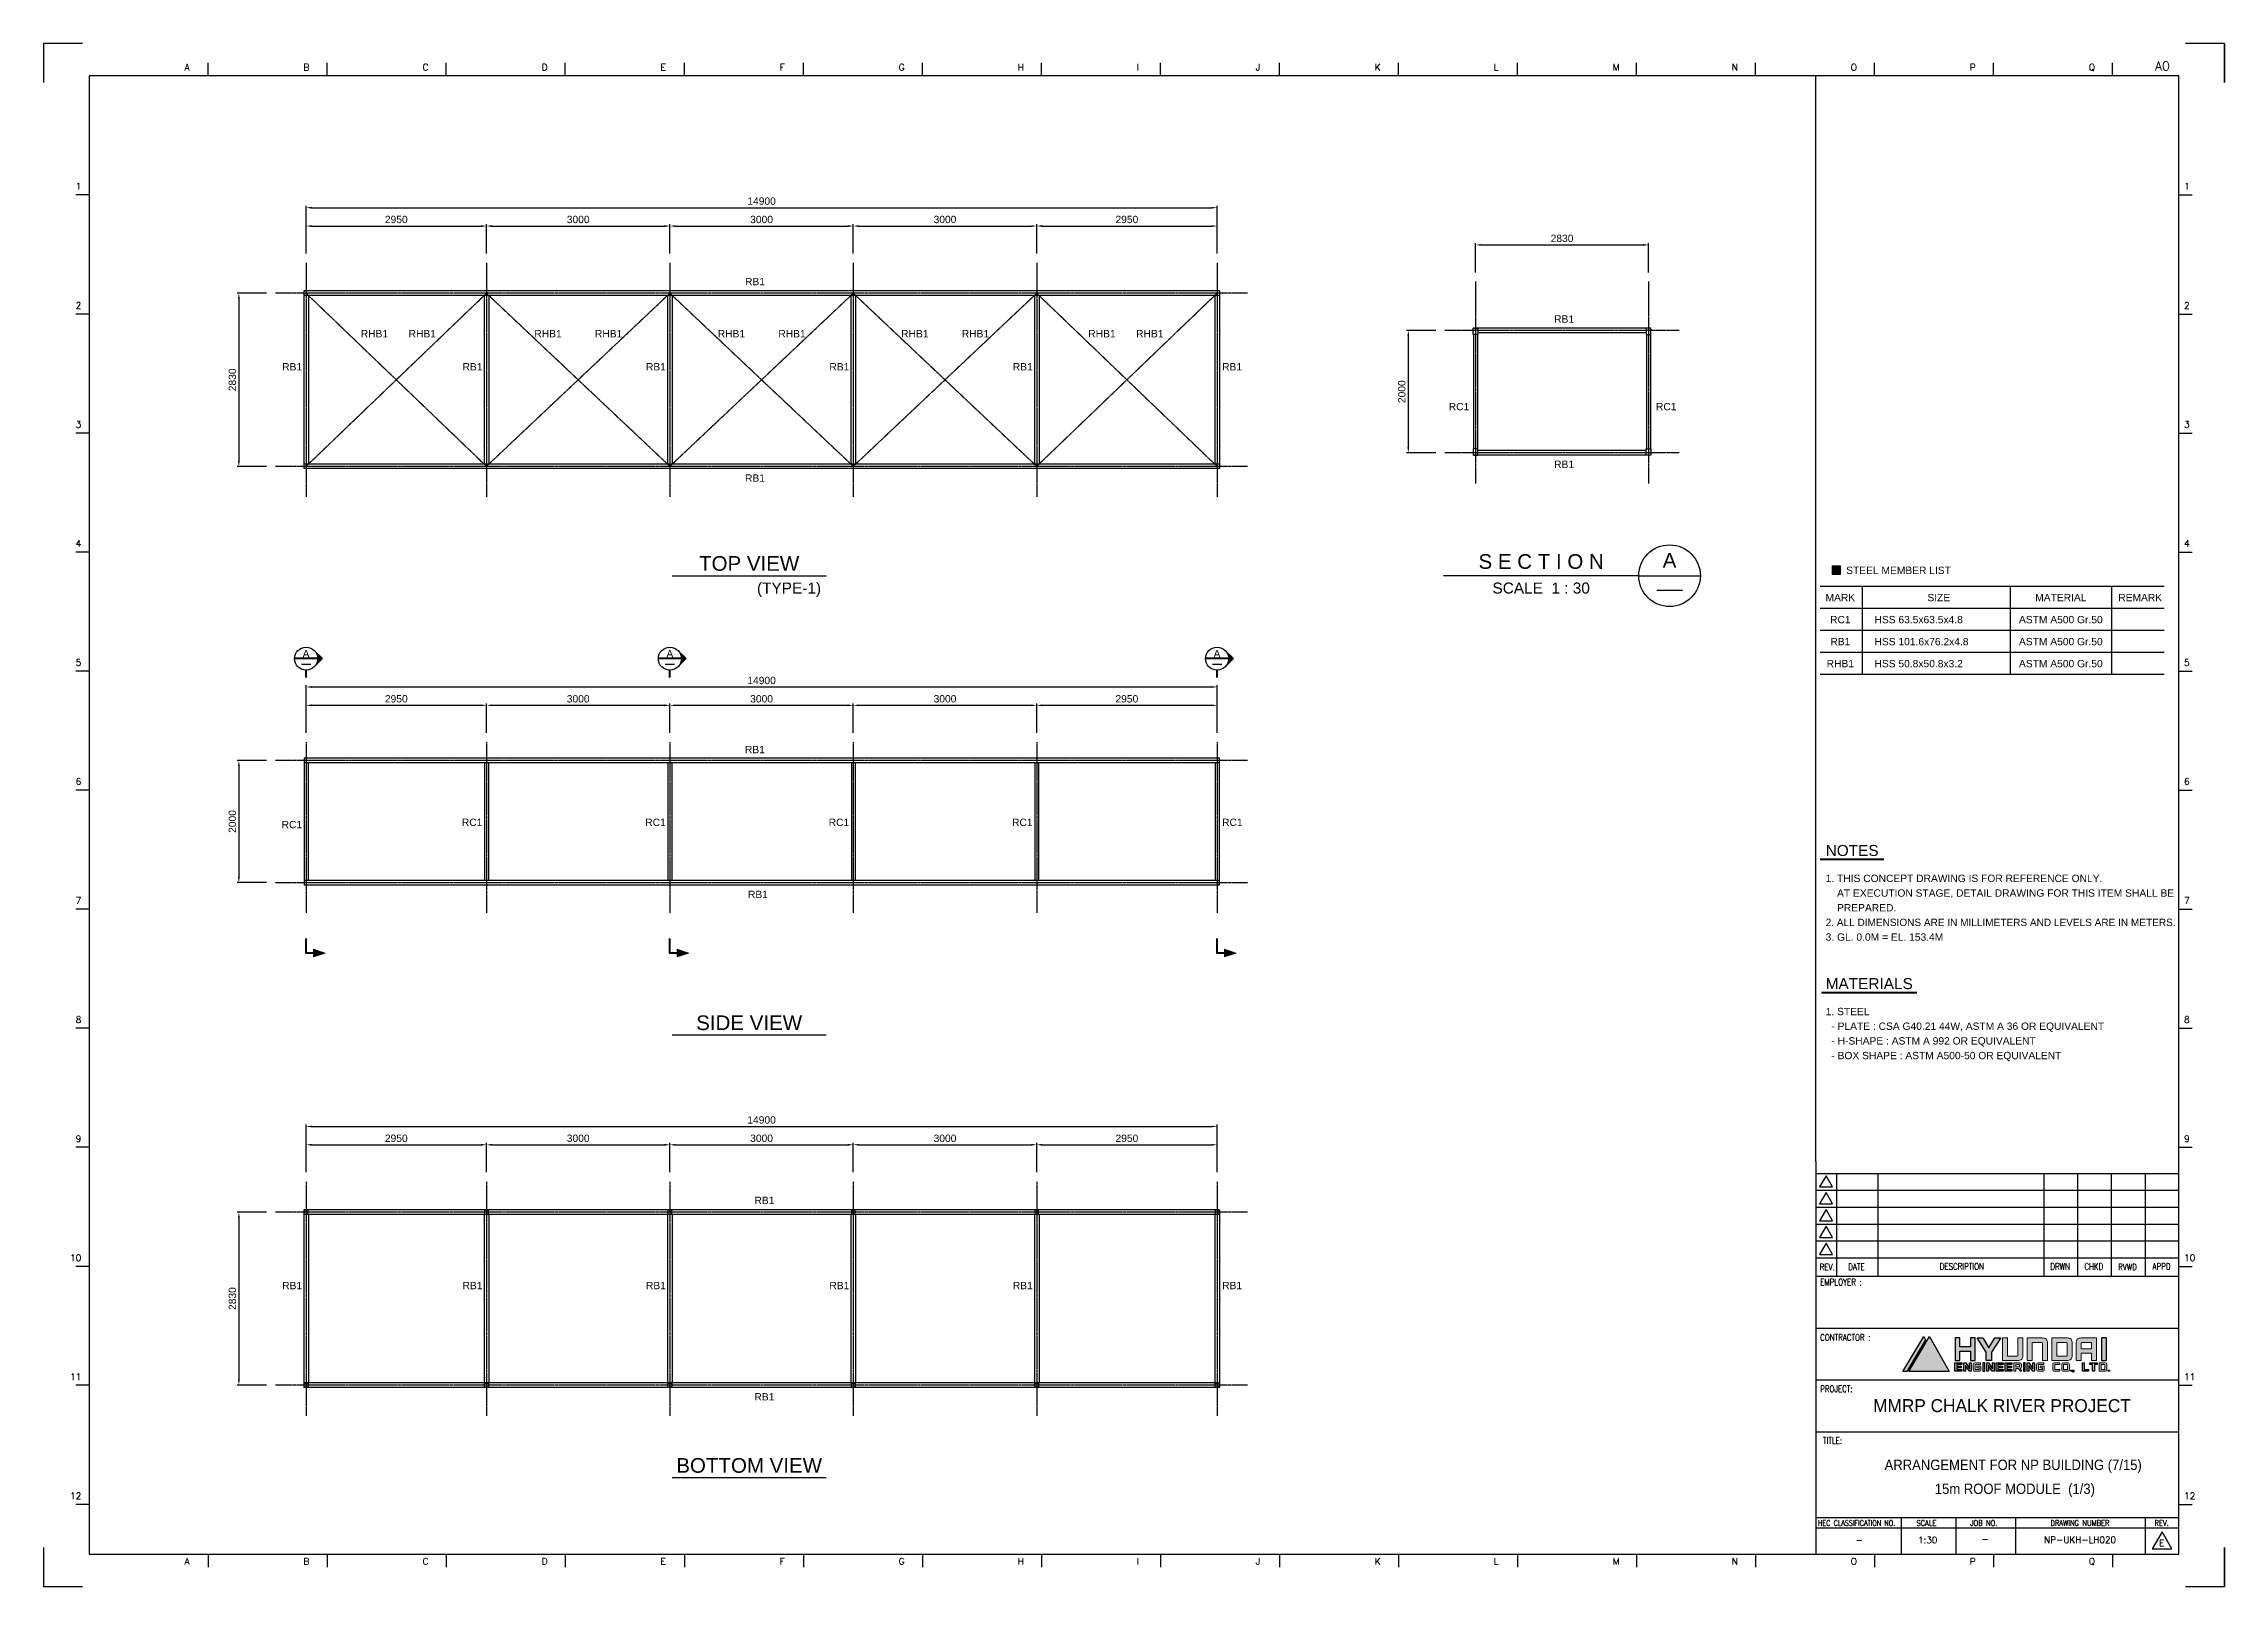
# Model space of a CAD drawing. Header units: millimetres. Extents: x 376548 to 485787, y -156716 to -17718.
# Drawn here: x 376548 to 412218, y -128678 to -103448 of the extents above; entities that cross this region are included whole.
import ezdxf
from ezdxf.enums import TextEntityAlignment as Align

# ---------------------------------------------------------------- set-up
doc = ezdxf.new("R2010")
doc.units = ezdxf.units.MM
doc.header["$LTSCALE"] = 2
doc.linetypes.add('CENTER', pattern=[2, 1.25, -0.25, 0.25, -0.25])
doc.linetypes.add('CENTER2', pattern=[28.575, 19.05, -3.175, 3.175, -3.175])
doc.layers.get('Defpoints').update_dxf_attribs({"color": 250})
for name, color, linetype in [('C_BLOCK', 7, 'Continuous'), ('C_CEN', 1, 'CENTER'), ('C_DIM', 7, 'Continuous'), ('C_GIRDER', 2, 'Continuous'), ('C_TEXT_01', 2, 'Continuous'), ('Layer 1', 7, 'Continuous'), ('SYM', 7, 'Continuous'), ('TAN-TIT', 30, 'Continuous'), ('TITLE', 7, 'Continuous')]:
    doc.layers.add(name, color=color, linetype=linetype)
doc.layers.add('TEXT', color=3, linetype='Continuous', lineweight=0)
doc.styles.add('Arial', font='arial.ttf')
doc.styles.add('COM', font='COMPLEX', dxfattribs={"height": 5})
doc.styles.add('KIM3', font='ROMAND.shx', dxfattribs={"width": 1.25, "height": 3})
doc.styles.add('KJR', font='arial.ttf', dxfattribs={"width": 0.8})
doc.styles.add('RD', font='sanss___.ttf')
doc.styles.add('RD20', font='ROMAND.SHX', dxfattribs={"width": 0.8, "height": 2})
doc.styles.add('RD6', font='ROMAND.shx', dxfattribs={"width": 0.83, "height": 6})
doc.dimstyles.new('일반도면_0030', dxfattribs={"dimtxt": 120, "dimasz": 90, "dimexe": 30, "dimexo": 150, "dimgap": 45, "dimtad": 1, "dimdec": 0, "dimzin": 0, "dimdsep": 46, "dimtxsty": 'Arial', "dimcen": -150, "dimclrd": 7, "dimclre": 7, "dimclrt": 2, "dimadec": 8, "dimazin": 0, "dimtfac": 1, "dimtdec": 0, "dimtix": 1, "dimtmove": 2, "dimatfit": 3, "dimfxl": 1, "dimtolj": 1, "dimtzin": 0, "dimarcsym": 0})

msp = doc.modelspace()

# ---------------------------------------------------------------- texts
at = {"style": 'KJR', "width": 0.9519}
msp.add_text('MMRP CHALK RIVER PROJECT', height=212.069, dxfattribs=at).set_placement((406473.4, -125827.7), (410688.4, -125827.7), align=Align.FIT)
at = {"style": 'RD', "width": 0.9}
for s, p in [('ARRANGEMENT FOR NP BUILDING (7/15)', (406660.5, -126774.9)), ('15m ROOF MODULE  (1/3)', (407482.4, -127166.7))]:
    msp.add_text(s, height=169.655, dxfattribs=at).set_placement(p)
for s, height, style, p in [('-', 106, 'RD20', (406247.6, -127972.9)), ('1:30', 106.03, 'RD20', (407365.9, -127972.9)), ('-', 106, 'RD20', (408304.7, -127958.2)), ('NP-UKH-LH020', 106.034, 'KIM3', (409858.4, -127968.4)), ('E', 106, 'RD20', (411195.7, -128021.9))]:
    msp.add_text(s, height=height, dxfattribs=dict(style=style)).set_placement(p, align=Align.CENTER)
at = {"layer": 'C_BLOCK', "color": 2, "linetype": 'Continuous', "lineweight": 30, "style": 'Arial'}
for p in [(380841.3, -113425.1), (386791.3, -113425.1), (395741.3, -113425.1)]:
    msp.add_text('A', height=120, dxfattribs=at).set_placement(p, align=Align.MIDDLE_CENTER)
at = {"layer": 'C_BLOCK', "color": 3, "ltscale": 10, "style": 'Arial'}
for s, p in [('NOTES', (406129.8, -116786.7)), ('MATERIALS', (406409.3, -118964.3))]:
    msp.add_text(s, height=180, dxfattribs=at).set_placement(p, align=Align.BOTTOM_CENTER)
at = {"layer": 'C_TEXT_01', "style": 'Arial'}
for s, p in [('RB1', (388021.2, -107399.5)), ('RB1', (401255.9, -108011.7)), ('RHB1', (381735.9, -108251.3)), ('RHB1', (382518.5, -108251.3)), ('RHB1', (384575.2, -108251.3)), ('RHB1', (385566.2, -108251.3)), ('RHB1', (387575.2, -108251.3)), ('RHB1', (388566.2, -108251.3)), ('RHB1', (390575.2, -108251.3)), ('RHB1', (391566.2, -108251.3)), ('RHB1', (393635.9, -108251.3)), ('RHB1', (394418.5, -108251.3)), ('RB1', (380450.7, -108792.1)), ('RB1', (383400.7, -108792.1)), ('RB1', (386400.7, -108792.1)), ('RB1', (389400.7, -108792.1)), ('RB1', (392400.7, -108792.1)), ('RB1', (395824.8, -108792.1)), ('RC1', (399531.4, -109443.6)), ('RC1', (402920.9, -109443.6)), ('RB1', (388021.2, -110612.2)), ('RB1', (401255.9, -110387.9)), ('STEEL MEMBER LIST', (406031.7, -112121.7)), ('RB1', (388019.2, -115051.8)), ('RC1', (380441.5, -116279)), ('RC1', (383389.2, -116242.6)), ('RC1', (386389.2, -116242.6)), ('RC1', (389389.2, -116242.6)), ('RC1', (392389.2, -116242.6)), ('RC1', (395824.8, -116242.6)), ('RB1', (388069.2, -117421.1)), ('RB1', (388175.5, -122425)), ('RB1', (380450.7, -123817.6)), ('RB1', (383400.7, -123817.6)), ('RB1', (386400.7, -123817.6)), ('RB1', (389400.7, -123817.6)), ('RB1', (392400.7, -123817.6)), ('RB1', (395824.8, -123817.6)), ('RB1', (388175.5, -125637.7))]:
    msp.add_text(s, height=120, dxfattribs=at).set_placement(p)
for s, p in [('MARK', (405936.8, -112506.8)), ('SIZE', (407547.2, -112506.8)), ('MATERIAL', (409543.4, -112506.8)), ('REMARK', (410841.2, -112506.8)), ('RC1', (405936.8, -112866.8)), ('ASTM A500 Gr.50', (409543.4, -112866.8)), ('RB1', (405936.8, -113226.8)), ('ASTM A500 Gr.50', (409543.4, -113226.8)), ('RHB1', (405936.8, -113586.8)), ('ASTM A500 Gr.50', (409543.4, -113586.8))]:
    msp.add_text(s, height=120, dxfattribs=at).set_placement(p, align=Align.MIDDLE_CENTER)
for s, p in [('HSS 63.5x63.5x4.8', (406495.7, -112866.8)), ('HSS 101.6x76.2x4.8', (406495.7, -113226.8)), ('HSS 50.8x50.8x3.2', (406495.7, -113586.8)), ('1. THIS CONCEPT DRAWING IS FOR REFERENCE ONLY.', (405696.6, -117098.7)), ('    AT EXECUTION STAGE, DETAIL DRAWING FOR THIS ITEM SHALL BE', (405696.6, -117338.7)), ('    PREPARED.', (405696.6, -117578.7)), ('3. GL. 0.0M = EL. 153.4M', (405696.6, -118058.7)), ('1. STEEL', (405696.6, -119276.3)), ('  - PLATE : CSA G40.21 44W, ASTM A 36 OR EQUIVALENT', (405696.6, -119516.3)), ('  - H-SHAPE : ASTM A 992 OR EQUIVALENT', (405696.6, -119756.3)), ('  - BOX SHAPE : ASTM A500-50 OR EQUIVALENT', (405696.6, -119996.3))]:
    msp.add_text(s, height=120, dxfattribs=at).set_placement(p, align=Align.MIDDLE_LEFT)
at = {"layer": 'C_TEXT_01', "style": 'Arial', "width": 0.98}
msp.add_text('2. ALL DIMENSIONS ARE IN MILLIMETERS AND LEVELS ARE IN METERS.', height=120, dxfattribs=at).set_placement((405696.6, -117818.7), align=Align.MIDDLE_LEFT)
at = {"layer": 'TITLE', "color": 3, "ltscale": 10, "style": 'Arial'}
for s, p in [('TOP VIEW', (388088.6, -112068.9)), ('S E C T I O N', (401043.1, -112036.9)), ('SIDE VIEW', (388088.6, -119580.2)), ('BOTTOM VIEW', (388088.6, -126819.3))]:
    msp.add_text(s, height=240, dxfattribs=at).set_placement(p, align=Align.CENTER)
at = {"layer": 'TITLE', "color": 2, "ltscale": 10, "style": 'Arial'}
msp.add_text('A', height=240, dxfattribs=at).set_placement((403143.1, -111896.9), align=Align.MIDDLE)
at = {"layer": 'TITLE', "color": 2, "linetype": 'Continuous', "style": 'Arial'}
for s, p in [('(TYPE-1)', (388740.6, -112260.9)), ('SCALE  1 : 30', (401043.2, -112260.9))]:
    msp.add_text(s, height=180, dxfattribs=at).set_placement(p, align=Align.TOP_CENTER)

# ---------------------------------------------------------------- blocks, each defined once
blk = doc.blocks.new('*D888')
at = {"layer": 'C_DIM', "color": 7, "lineweight": -2}
for p, q in [((380192, -107531), (379712, -107531)), ((379742, -107621), (379742, -110271)), ((380192, -110361), (379712, -110361))]:
    blk.add_line(p, q, dxfattribs=at)
at = {"layer": 'C_DIM', "color": 7}
for points in [[(379727, -107621), (379757, -107621), (379742, -107531)], [(379727, -110271), (379757, -110271), (379742, -110361)]]:
    blk.add_solid(points, dxfattribs=at)
at = {"layer": 'Defpoints', "color": 0}
for p in [(380342, -107531), (379742, -110361), (380342, -110361)]:
    blk.add_point(p, dxfattribs=at)
at = {"layer": 'C_DIM', "color": 2, "insert": (379636, -108946), "char_height": 120, "attachment_point": 5, "rotation": 90, "style": 'Arial'}
blk.add_mtext('\\A1;2830', dxfattribs=at)
blk = doc.blocks.new('*D889')
at = {"layer": 'C_DIM', "color": 7, "lineweight": -2}
for p, q in [((380842, -106881), (380842, -106101)), ((380932, -106131), (395652, -106131)), ((395742, -106881), (395742, -106101))]:
    blk.add_line(p, q, dxfattribs=at)
at = {"layer": 'C_DIM', "color": 7}
for points in [[(380932, -106116), (380932, -106146), (380842, -106131)], [(395652, -106116), (395652, -106146), (395742, -106131)]]:
    blk.add_solid(points, dxfattribs=at)
at = {"layer": 'Defpoints', "color": 0}
for p in [(395742, -106131), (380842, -107031), (395742, -107031)]:
    blk.add_point(p, dxfattribs=at)
at = {"layer": 'C_DIM', "color": 2, "insert": (388292, -106024), "char_height": 120, "attachment_point": 5, "style": 'Arial'}
blk.add_mtext('\\A1;14900', dxfattribs=at)
blk = doc.blocks.new('*D890')
at = {"layer": 'C_DIM', "color": 7, "lineweight": -2}
for p, q in [((392792, -106881), (392792, -106401)), ((392882, -106431), (395652, -106431)), ((395742, -106881), (395742, -106401))]:
    blk.add_line(p, q, dxfattribs=at)
at = {"layer": 'C_DIM', "color": 7}
for points in [[(392882, -106416), (392882, -106446), (392792, -106431)], [(395652, -106416), (395652, -106446), (395742, -106431)]]:
    blk.add_solid(points, dxfattribs=at)
at = {"layer": 'Defpoints', "color": 0}
for p in [(395742, -106431), (392792, -107031), (395742, -107031)]:
    blk.add_point(p, dxfattribs=at)
at = {"layer": 'C_DIM', "color": 2, "insert": (394267, -106324), "char_height": 120, "attachment_point": 5, "style": 'Arial'}
blk.add_mtext('\\A1;2950', dxfattribs=at)
blk = doc.blocks.new('*D891')
at = {"layer": 'C_DIM', "color": 7, "lineweight": -2}
for p, q in [((380192, -122556), (379712, -122556)), ((379742, -122646), (379742, -125296)), ((380192, -125386), (379712, -125386))]:
    blk.add_line(p, q, dxfattribs=at)
at = {"layer": 'C_DIM', "color": 7}
for points in [[(379727, -122646), (379757, -122646), (379742, -122556)], [(379727, -125296), (379757, -125296), (379742, -125386)]]:
    blk.add_solid(points, dxfattribs=at)
at = {"layer": 'Defpoints', "color": 0}
for p in [(380342, -122556), (379742, -125386), (380342, -125386)]:
    blk.add_point(p, dxfattribs=at)
at = {"layer": 'C_DIM', "color": 2, "insert": (379636, -123971), "char_height": 120, "attachment_point": 5, "rotation": 90, "style": 'Arial'}
blk.add_mtext('\\A1;2830', dxfattribs=at)
blk = doc.blocks.new('*D892')
at = {"layer": 'C_DIM', "color": 7, "lineweight": -2}
for p, q in [((380842, -121906), (380842, -121126)), ((380932, -121156), (395652, -121156)), ((395742, -121906), (395742, -121126))]:
    blk.add_line(p, q, dxfattribs=at)
at = {"layer": 'C_DIM', "color": 7}
for points in [[(380932, -121141), (380932, -121171), (380842, -121156)], [(395652, -121141), (395652, -121171), (395742, -121156)]]:
    blk.add_solid(points, dxfattribs=at)
at = {"layer": 'Defpoints', "color": 0}
for p in [(395742, -121156), (380842, -122056), (395742, -122056)]:
    blk.add_point(p, dxfattribs=at)
at = {"layer": 'C_DIM', "color": 2, "insert": (388292, -121050), "char_height": 120, "attachment_point": 5, "style": 'Arial'}
blk.add_mtext('\\A1;14900', dxfattribs=at)
blk = doc.blocks.new('*D893')
at = {"layer": 'C_DIM', "color": 7, "lineweight": -2}
for p, q in [((392792, -121906), (392792, -121426)), ((392882, -121456), (395652, -121456)), ((395742, -121906), (395742, -121426))]:
    blk.add_line(p, q, dxfattribs=at)
at = {"layer": 'C_DIM', "color": 7}
for points in [[(392882, -121441), (392882, -121471), (392792, -121456)], [(395652, -121441), (395652, -121471), (395742, -121456)]]:
    blk.add_solid(points, dxfattribs=at)
at = {"layer": 'Defpoints', "color": 0}
for p in [(395742, -121456), (392792, -122056), (395742, -122056)]:
    blk.add_point(p, dxfattribs=at)
at = {"layer": 'C_DIM', "color": 2, "insert": (394267, -121350), "char_height": 120, "attachment_point": 5, "style": 'Arial'}
blk.add_mtext('\\A1;2950', dxfattribs=at)
blk = doc.blocks.new('*D894')
at = {"layer": 'C_DIM', "color": 7, "lineweight": -2}
for p, q in [((380192, -115169), (379712, -115169)), ((379742, -115259), (379742, -117079)), ((380192, -117169), (379712, -117169))]:
    blk.add_line(p, q, dxfattribs=at)
at = {"layer": 'C_DIM', "color": 7}
for points in [[(379727, -115259), (379757, -115259), (379742, -115169)], [(379727, -117079), (379757, -117079), (379742, -117169)]]:
    blk.add_solid(points, dxfattribs=at)
at = {"layer": 'Defpoints', "color": 0}
for p in [(380342, -115169), (379742, -117169), (380342, -117169)]:
    blk.add_point(p, dxfattribs=at)
at = {"layer": 'C_DIM', "color": 2, "insert": (379636, -116169), "char_height": 120, "attachment_point": 5, "rotation": 90, "style": 'Arial'}
blk.add_mtext('\\A1;2000', dxfattribs=at)
blk = doc.blocks.new('*D895')
at = {"layer": 'C_DIM', "color": 7, "lineweight": -2}
for p, q in [((380842, -114719), (380842, -113939)), ((380932, -113969), (395652, -113969)), ((395742, -114719), (395742, -113939))]:
    blk.add_line(p, q, dxfattribs=at)
at = {"layer": 'C_DIM', "color": 7}
for points in [[(380932, -113954), (380932, -113984), (380842, -113969)], [(395652, -113954), (395652, -113984), (395742, -113969)]]:
    blk.add_solid(points, dxfattribs=at)
at = {"layer": 'Defpoints', "color": 0}
for p in [(395742, -113969), (380842, -114869), (395742, -114869)]:
    blk.add_point(p, dxfattribs=at)
at = {"layer": 'C_DIM', "color": 2, "insert": (388292, -113863), "char_height": 120, "attachment_point": 5, "style": 'Arial'}
blk.add_mtext('\\A1;14900', dxfattribs=at)
blk = doc.blocks.new('*D896')
at = {"layer": 'C_DIM', "color": 7, "lineweight": -2}
for p, q in [((380842, -114719), (380842, -114239)), ((380932, -114269), (383702, -114269)), ((383792, -114719), (383792, -114239))]:
    blk.add_line(p, q, dxfattribs=at)
at = {"layer": 'C_DIM', "color": 7}
for points in [[(380932, -114254), (380932, -114284), (380842, -114269)], [(383702, -114254), (383702, -114284), (383792, -114269)]]:
    blk.add_solid(points, dxfattribs=at)
at = {"layer": 'Defpoints', "color": 0}
for p in [(383792, -114269), (380842, -114869), (383792, -114869)]:
    blk.add_point(p, dxfattribs=at)
at = {"layer": 'C_DIM', "color": 2, "insert": (382317, -114163), "char_height": 120, "attachment_point": 5, "style": 'Arial'}
blk.add_mtext('\\A1;2950', dxfattribs=at)
blk = doc.blocks.new('*D897')
at = {"layer": 'C_DIM', "color": 7, "lineweight": -2}
for p, q in [((392792, -114719), (392792, -114239)), ((392882, -114269), (395652, -114269)), ((395742, -114719), (395742, -114239))]:
    blk.add_line(p, q, dxfattribs=at)
at = {"layer": 'C_DIM', "color": 7}
for points in [[(392882, -114254), (392882, -114284), (392792, -114269)], [(395652, -114254), (395652, -114284), (395742, -114269)]]:
    blk.add_solid(points, dxfattribs=at)
at = {"layer": 'Defpoints', "color": 0}
for p in [(395742, -114269), (392792, -114869), (395742, -114869)]:
    blk.add_point(p, dxfattribs=at)
at = {"layer": 'C_DIM', "color": 2, "insert": (394267, -114163), "char_height": 120, "attachment_point": 5, "style": 'Arial'}
blk.add_mtext('\\A1;2950', dxfattribs=at)
blk = doc.blocks.new('*D898')
at = {"layer": 'C_DIM', "color": 7, "lineweight": -2}
for p, q in [((389792, -106881), (389792, -106401)), ((389882, -106431), (392702, -106431)), ((392792, -106881), (392792, -106401))]:
    blk.add_line(p, q, dxfattribs=at)
at = {"layer": 'C_DIM', "color": 7}
for points in [[(389882, -106416), (389882, -106446), (389792, -106431)], [(392702, -106416), (392702, -106446), (392792, -106431)]]:
    blk.add_solid(points, dxfattribs=at)
at = {"layer": 'Defpoints', "color": 0}
for p in [(392792, -106431), (389792, -107031), (392792, -107031)]:
    blk.add_point(p, dxfattribs=at)
at = {"layer": 'C_DIM', "color": 2, "insert": (391292, -106324), "char_height": 120, "attachment_point": 5, "style": 'Arial'}
blk.add_mtext('\\A1;3000', dxfattribs=at)
blk = doc.blocks.new('*D899')
at = {"layer": 'C_DIM', "color": 7, "lineweight": -2}
for p, q in [((386792, -106881), (386792, -106401)), ((386882, -106431), (389702, -106431)), ((389792, -106881), (389792, -106401))]:
    blk.add_line(p, q, dxfattribs=at)
at = {"layer": 'C_DIM', "color": 7}
for points in [[(386882, -106416), (386882, -106446), (386792, -106431)], [(389702, -106416), (389702, -106446), (389792, -106431)]]:
    blk.add_solid(points, dxfattribs=at)
at = {"layer": 'Defpoints', "color": 0}
for p in [(389792, -106431), (386792, -107031), (389792, -107031)]:
    blk.add_point(p, dxfattribs=at)
at = {"layer": 'C_DIM', "color": 2, "insert": (388292, -106324), "char_height": 120, "attachment_point": 5, "style": 'Arial'}
blk.add_mtext('\\A1;3000', dxfattribs=at)
blk = doc.blocks.new('*D900')
at = {"layer": 'C_DIM', "color": 7, "lineweight": -2}
for p, q in [((383792, -106881), (383792, -106401)), ((383882, -106431), (386702, -106431)), ((386792, -106881), (386792, -106401))]:
    blk.add_line(p, q, dxfattribs=at)
at = {"layer": 'C_DIM', "color": 7}
for points in [[(383882, -106416), (383882, -106446), (383792, -106431)], [(386702, -106416), (386702, -106446), (386792, -106431)]]:
    blk.add_solid(points, dxfattribs=at)
at = {"layer": 'Defpoints', "color": 0}
for p in [(386792, -106431), (383792, -107031), (386792, -107031)]:
    blk.add_point(p, dxfattribs=at)
at = {"layer": 'C_DIM', "color": 2, "insert": (385292, -106324), "char_height": 120, "attachment_point": 5, "style": 'Arial'}
blk.add_mtext('\\A1;3000', dxfattribs=at)
blk = doc.blocks.new('*D901')
at = {"layer": 'C_DIM', "color": 7, "lineweight": -2}
for p, q in [((380842, -106881), (380842, -106401)), ((380932, -106431), (383702, -106431)), ((383792, -106881), (383792, -106401))]:
    blk.add_line(p, q, dxfattribs=at)
at = {"layer": 'C_DIM', "color": 7}
for points in [[(380932, -106416), (380932, -106446), (380842, -106431)], [(383702, -106416), (383702, -106446), (383792, -106431)]]:
    blk.add_solid(points, dxfattribs=at)
at = {"layer": 'Defpoints', "color": 0}
for p in [(383792, -106431), (380842, -107031), (383792, -107031)]:
    blk.add_point(p, dxfattribs=at)
at = {"layer": 'C_DIM', "color": 2, "insert": (382317, -106324), "char_height": 120, "attachment_point": 5, "style": 'Arial'}
blk.add_mtext('\\A1;2950', dxfattribs=at)
blk = doc.blocks.new('*D902')
at = {"layer": 'C_DIM', "color": 7, "lineweight": -2}
for p, q in [((389792, -114719), (389792, -114239)), ((389882, -114269), (392702, -114269)), ((392792, -114719), (392792, -114239))]:
    blk.add_line(p, q, dxfattribs=at)
at = {"layer": 'C_DIM', "color": 7}
for points in [[(389882, -114254), (389882, -114284), (389792, -114269)], [(392702, -114254), (392702, -114284), (392792, -114269)]]:
    blk.add_solid(points, dxfattribs=at)
at = {"layer": 'Defpoints', "color": 0}
for p in [(392792, -114269), (389792, -114869), (392792, -114869)]:
    blk.add_point(p, dxfattribs=at)
at = {"layer": 'C_DIM', "color": 2, "insert": (391292, -114163), "char_height": 120, "attachment_point": 5, "style": 'Arial'}
blk.add_mtext('\\A1;3000', dxfattribs=at)
blk = doc.blocks.new('*D903')
at = {"layer": 'C_DIM', "color": 7, "lineweight": -2}
for p, q in [((386792, -114719), (386792, -114239)), ((386882, -114269), (389702, -114269)), ((389792, -114719), (389792, -114239))]:
    blk.add_line(p, q, dxfattribs=at)
at = {"layer": 'C_DIM', "color": 7}
for points in [[(386882, -114254), (386882, -114284), (386792, -114269)], [(389702, -114254), (389702, -114284), (389792, -114269)]]:
    blk.add_solid(points, dxfattribs=at)
at = {"layer": 'Defpoints', "color": 0}
for p in [(389792, -114269), (386792, -114869), (389792, -114869)]:
    blk.add_point(p, dxfattribs=at)
at = {"layer": 'C_DIM', "color": 2, "insert": (388292, -114163), "char_height": 120, "attachment_point": 5, "style": 'Arial'}
blk.add_mtext('\\A1;3000', dxfattribs=at)
blk = doc.blocks.new('*D904')
at = {"layer": 'C_DIM', "color": 7, "lineweight": -2}
for p, q in [((383792, -114719), (383792, -114239)), ((383882, -114269), (386702, -114269)), ((386792, -114719), (386792, -114239))]:
    blk.add_line(p, q, dxfattribs=at)
at = {"layer": 'C_DIM', "color": 7}
for points in [[(383882, -114254), (383882, -114284), (383792, -114269)], [(386702, -114254), (386702, -114284), (386792, -114269)]]:
    blk.add_solid(points, dxfattribs=at)
at = {"layer": 'Defpoints', "color": 0}
for p in [(386792, -114269), (383792, -114869), (386792, -114869)]:
    blk.add_point(p, dxfattribs=at)
at = {"layer": 'C_DIM', "color": 2, "insert": (385292, -114163), "char_height": 120, "attachment_point": 5, "style": 'Arial'}
blk.add_mtext('\\A1;3000', dxfattribs=at)
blk = doc.blocks.new('*D905')
at = {"layer": 'C_DIM', "color": 7, "lineweight": -2}
for p, q in [((399320, -108140), (398840, -108140)), ((398870, -108230), (398870, -110050)), ((399320, -110140), (398840, -110140))]:
    blk.add_line(p, q, dxfattribs=at)
at = {"layer": 'C_DIM', "color": 7}
for points in [[(398855, -108230), (398885, -108230), (398870, -108140)], [(398855, -110050), (398885, -110050), (398870, -110140)]]:
    blk.add_solid(points, dxfattribs=at)
at = {"layer": 'Defpoints', "color": 0}
for p in [(399470, -108140), (398870, -110140), (399470, -110140)]:
    blk.add_point(p, dxfattribs=at)
at = {"layer": 'C_DIM', "color": 2, "insert": (398764, -109140), "char_height": 120, "attachment_point": 5, "rotation": 90, "style": 'Arial'}
blk.add_mtext('\\A1;2000', dxfattribs=at)
blk = doc.blocks.new('*D906')
at = {"layer": 'C_DIM', "color": 7, "lineweight": -2}
for p, q in [((399970, -107190), (399970, -106710)), ((400060, -106740), (402710, -106740)), ((402800, -107190), (402800, -106710))]:
    blk.add_line(p, q, dxfattribs=at)
at = {"layer": 'C_DIM', "color": 7}
for points in [[(400060, -106725), (400060, -106755), (399970, -106740)], [(402710, -106725), (402710, -106755), (402800, -106740)]]:
    blk.add_solid(points, dxfattribs=at)
at = {"layer": 'Defpoints', "color": 0}
for p in [(402800, -106740), (399970, -107340), (402800, -107340)]:
    blk.add_point(p, dxfattribs=at)
at = {"layer": 'C_DIM', "color": 2, "insert": (401385, -106633), "char_height": 120, "attachment_point": 5, "style": 'Arial'}
blk.add_mtext('\\A1;2830', dxfattribs=at)
blk = doc.blocks.new('*D907')
at = {"layer": 'C_DIM', "color": 7, "lineweight": -2}
for p, q in [((389792, -121906), (389792, -121426)), ((389882, -121456), (392702, -121456)), ((392792, -121906), (392792, -121426))]:
    blk.add_line(p, q, dxfattribs=at)
at = {"layer": 'C_DIM', "color": 7}
for points in [[(389882, -121441), (389882, -121471), (389792, -121456)], [(392702, -121441), (392702, -121471), (392792, -121456)]]:
    blk.add_solid(points, dxfattribs=at)
at = {"layer": 'Defpoints', "color": 0}
for p in [(392792, -121456), (389792, -122056), (392792, -122056)]:
    blk.add_point(p, dxfattribs=at)
at = {"layer": 'C_DIM', "color": 2, "insert": (391292, -121350), "char_height": 120, "attachment_point": 5, "style": 'Arial'}
blk.add_mtext('\\A1;3000', dxfattribs=at)
blk = doc.blocks.new('*D908')
at = {"layer": 'C_DIM', "color": 7, "lineweight": -2}
for p, q in [((386792, -121906), (386792, -121426)), ((386882, -121456), (389702, -121456)), ((389792, -121906), (389792, -121426))]:
    blk.add_line(p, q, dxfattribs=at)
at = {"layer": 'C_DIM', "color": 7}
for points in [[(386882, -121441), (386882, -121471), (386792, -121456)], [(389702, -121441), (389702, -121471), (389792, -121456)]]:
    blk.add_solid(points, dxfattribs=at)
at = {"layer": 'Defpoints', "color": 0}
for p in [(389792, -121456), (386792, -122056), (389792, -122056)]:
    blk.add_point(p, dxfattribs=at)
at = {"layer": 'C_DIM', "color": 2, "insert": (388292, -121350), "char_height": 120, "attachment_point": 5, "style": 'Arial'}
blk.add_mtext('\\A1;3000', dxfattribs=at)
blk = doc.blocks.new('*D909')
at = {"layer": 'C_DIM', "color": 7, "lineweight": -2}
for p, q in [((383792, -121906), (383792, -121426)), ((383882, -121456), (386702, -121456)), ((386792, -121906), (386792, -121426))]:
    blk.add_line(p, q, dxfattribs=at)
at = {"layer": 'C_DIM', "color": 7}
for points in [[(383882, -121441), (383882, -121471), (383792, -121456)], [(386702, -121441), (386702, -121471), (386792, -121456)]]:
    blk.add_solid(points, dxfattribs=at)
at = {"layer": 'Defpoints', "color": 0}
for p in [(386792, -121456), (383792, -122056), (386792, -122056)]:
    blk.add_point(p, dxfattribs=at)
at = {"layer": 'C_DIM', "color": 2, "insert": (385292, -121350), "char_height": 120, "attachment_point": 5, "style": 'Arial'}
blk.add_mtext('\\A1;3000', dxfattribs=at)
blk = doc.blocks.new('*D910')
at = {"layer": 'C_DIM', "color": 7, "lineweight": -2}
for p, q in [((380842, -121906), (380842, -121426)), ((380932, -121456), (383702, -121456)), ((383792, -121906), (383792, -121426))]:
    blk.add_line(p, q, dxfattribs=at)
at = {"layer": 'C_DIM', "color": 7}
for points in [[(380932, -121441), (380932, -121471), (380842, -121456)], [(383702, -121441), (383702, -121471), (383792, -121456)]]:
    blk.add_solid(points, dxfattribs=at)
at = {"layer": 'Defpoints', "color": 0}
for p in [(383792, -121456), (380842, -122056), (383792, -122056)]:
    blk.add_point(p, dxfattribs=at)
at = {"layer": 'C_DIM', "color": 2, "insert": (382317, -121350), "char_height": 120, "attachment_point": 5, "style": 'Arial'}
blk.add_mtext('\\A1;2950', dxfattribs=at)
blk = doc.blocks.new('MS')
at = {"layer": 'C_BLOCK', "color": 1, "linetype": 'Continuous', "lineweight": 13}
for p, q in [((-8.7, 3.6), (-7, 8.9)), ((-5.3, 3.6), (-8.7, 3.6)), ((-8.6, 3.6), (-7, 8.7)), ((-5.4, 3.6), (-8.6, 3.6)), ((-8.5, 3.7), (-7, 8.5)), ((-5.5, 3.7), (-8.5, 3.7)), ((-8.4, 3.7), (-7, 8.3)), ((-5.6, 3.7), (-8.4, 3.7)), ((-8.3, 3.8), (-7, 8.1)), ((-5.7, 3.8), (-8.3, 3.8)), ((-8.2, 3.9), (-7, 7.8)), ((-8.2, 3.9), (-7, 7.6)), ((-5.8, 3.9), (-8.2, 3.9)), ((-5.8, 3.9), (-8.2, 3.9)), ((-8.1, 4), (-7, 7.4)), ((-5.9, 4), (-8.1, 4)), ((-8, 4.1), (-7, 7.2)), ((-6, 4.1), (-8, 4.1)), ((-7.9, 4.1), (-7, 7)), ((-6.1, 4.1), (-7.9, 4.1)), ((-7.8, 4.2), (-7, 6.8)), ((-6.2, 4.2), (-7.8, 4.2)), ((-7.7, 4.2), (-7, 6.6)), ((-6.3, 4.2), (-7.7, 4.2)), ((-7.6, 4.3), (-7, 6.4)), ((-7.6, 4.4), (-7, 6.2)), ((-6.4, 4.4), (-7.6, 4.4)), ((-6.4, 4.3), (-7.6, 4.3)), ((-7.5, 4.4), (-7, 6)), ((-6.5, 4.4), (-7.5, 4.4)), ((-7.4, 4.5), (-7, 5.8)), ((-6.6, 4.5), (-7.4, 4.5)), ((-7.3, 4.6), (-7, 5.5)), ((-6.7, 4.6), (-7.3, 4.6)), ((-7.2, 4.6), (-7, 5.3)), ((-6.8, 4.6), (-7.2, 4.6)), ((-7.1, 4.7), (-7, 5.1)), ((-7.1, 4.7), (-7, 4.9)), ((-6.9, 4.7), (-7.1, 4.7)), ((-6.9, 4.7), (-7.1, 4.7)), ((-7, 8.9), (-5.3, 3.6)), ((-7, 8.7), (-5.4, 3.6)), ((-7, 8.5), (-5.5, 3.7)), ((-7, 8.3), (-5.6, 3.7)), ((-7, 8.1), (-5.7, 3.8)), ((-7, 7.8), (-5.8, 3.9)), ((-7, 7.6), (-5.8, 3.9)), ((-7, 7.4), (-5.9, 4)), ((-7, 7.2), (-6, 4.1)), ((-7, 7), (-6.1, 4.1)), ((-7, 6.8), (-6.2, 4.2)), ((-7, 6.6), (-6.3, 4.2)), ((-7, 6.4), (-6.4, 4.3)), ((-7, 6.2), (-6.4, 4.4)), ((-7, 6), (-6.5, 4.4)), ((-7, 5.8), (-6.6, 4.5)), ((-7, 5.5), (-6.7, 4.6)), ((-7, 5.3), (-6.8, 4.6)), ((-7, 5.1), (-6.9, 4.7)), ((-7, 4.9), (-6.9, 4.7))]:
    blk.add_line(p, q, dxfattribs=at)
at = {"layer": 'C_BLOCK', "color": 3, "linetype": 'Continuous', "lineweight": 70, "flags": 128}
blk.add_lwpolyline([(-7, 3.5), (-7, 0), (0, 0)], dxfattribs=at)
at = {"layer": 'C_BLOCK', "color": 1, "linetype": 'Continuous', "lineweight": 13}
blk.add_3dface([(-8.8, 3.5), (-7, 9.1), (-5.2, 3.5)], dxfattribs=at)
blk = doc.blocks.new('A$C8e619059')
at = {"layer": 'TAN-TIT'}
blk.add_line((-18.4, 55.8), (-18.4, 0), dxfattribs=at)
blk = doc.blocks.new('BORDER')
h = blk.add_hatch(color=256)
h.dxf.hatch_style = 1
h.paths.add_polyline_path([(20566, 2726), (20339, 2342), (20779, 2342)])
h.paths.add_polyline_path([(20522, 2687), (20501, 2726), (20274, 2342), (20318, 2342)])
at = {"layer": 'Layer 1'}
h = blk.add_hatch(color=256, dxfattribs=at)
h.dxf.hatch_style = 1
h.paths.add_polyline_path([(21064, 2708), (21011, 2708), (21011, 2613), (20896, 2613), (20896, 2708), (20843, 2708), (20843, 2463), (20896, 2463), (20896, 2565), (21011, 2565), (21011, 2463), (21064, 2463)])
h.paths.add_polyline_path([(21341, 2708), (21277, 2708), (21212, 2601), (21147, 2708), (21083, 2708), (21183, 2554), (21183, 2463), (21241, 2463), (21241, 2554)])
edge = h.paths.add_edge_path()
edge.add_spline(control_points=[(21464, 2511), (21439, 2511), (21414, 2511), (21414, 2511), (21414, 2511), (21414, 2560), (21414, 2610)], knot_values=[2.5, 2.5, 2.5, 2.5, 3, 3, 3, 3.5, 3.5, 3.5, 3.5], degree=3, periodic=0)
edge.add_spline(control_points=[(21414, 2610), (21414, 2659), (21414, 2708), (21414, 2708), (21414, 2708), (21400, 2708), (21387, 2708)], knot_values=[3.5, 3.5, 3.5, 3.5, 4, 4, 4, 4.5, 4.5, 4.5, 4.5], degree=3, periodic=0)
edge.add_spline(control_points=[(21387, 2708), (21373, 2708), (21360, 2708), (21360, 2708), (21360, 2708), (21360, 2647), (21360, 2586)], knot_values=[4.5, 4.5, 4.5, 4.5, 5, 5, 5, 5.5, 5.5, 5.5, 5.5], degree=3, periodic=0)
edge.add_spline(control_points=[(21360, 2586), (21360, 2525), (21360, 2463), (21360, 2463), (21360, 2463), (21527, 2463), (21527, 2463)], knot_values=[5.5, 5.5, 5.5, 5.5, 6, 6, 6, 7, 7, 7, 7], degree=3, periodic=0)
edge.add_spline(control_points=[(21527, 2463), (21543, 2463), (21558, 2466), (21570, 2477)], knot_values=[7, 7, 7, 7, 8, 8, 8, 8], degree=3, periodic=0)
edge.add_spline(control_points=[(21570, 2477), (21581, 2489), (21581, 2506), (21582, 2515), (21582, 2515), (21582, 2543), (21582, 2576)], knot_values=[8, 8, 8, 8, 9, 9, 9, 9.375023, 9.375023, 9.375023, 9.375023], degree=3, periodic=0)
edge.add_spline(control_points=[(21582, 2576), (21582, 2610), (21582, 2651), (21582, 2678)], knot_values=[9.375023, 9.375023, 9.375023, 9.375023, 9.750015, 9.750015, 9.750015, 9.750015], degree=3, periodic=0)
edge.add_spline(control_points=[(21582, 2678), (21582, 2685), (21582, 2691), (21582, 2696)], knot_values=[9.750015, 9.750015, 9.750015, 9.750015, 9.843763, 9.843763, 9.843763, 9.843763], degree=3, periodic=0)
edge.add_spline(control_points=[(21582, 2696), (21582, 2700), (21582, 2704), (21582, 2706)], knot_values=[9.843763, 9.843763, 9.843763, 9.843763, 9.937511, 9.937511, 9.937511, 9.937511], degree=3, periodic=0)
edge.add_spline(control_points=[(21582, 2706), (21582, 2707), (21582, 2707), (21582, 2707)], knot_values=[9.937511, 9.937511, 9.937511, 9.937511, 9.960948, 9.960948, 9.960948, 9.960948], degree=3, periodic=0)
edge.add_spline(control_points=[(21582, 2708), (21582, 2708), (21582, 2708), (21582, 2708), (21582, 2708), (21582, 2708), (21582, 2708)], knot_values=[9.999766, 9.999766, 9.999766, 9.999766, 10, 10, 10, 10.001231, 10.001231, 10.001231, 10.001231], degree=3, periodic=0)
edge.add_spline(control_points=[(21582, 2708), (21582, 2708), (21582, 2708), (21582, 2708)], knot_values=[10.001231, 10.001231, 10.001231, 10.001231, 10.001963, 10.001963, 10.001963, 10.001963], degree=3, periodic=0)
edge.add_spline(control_points=[(21582, 2708), (21582, 2708), (21582, 2708), (21582, 2708)], knot_values=[10.001963, 10.001963, 10.001963, 10.001963, 10.004893, 10.004893, 10.004893, 10.004893], degree=3, periodic=0)
edge.add_spline(control_points=[(21582, 2708), (21582, 2708), (21582, 2708), (21581, 2708)], knot_values=[10.004893, 10.004893, 10.004893, 10.004893, 10.007822, 10.007822, 10.007822, 10.007822], degree=3, periodic=0)
edge.add_spline(control_points=[(21581, 2708), (21581, 2708), (21581, 2708), (21581, 2708)], knot_values=[10.007822, 10.007822, 10.007822, 10.007822, 10.019541, 10.019541, 10.019541, 10.019541], degree=3, periodic=0)
edge.add_spline(control_points=[(21581, 2708), (21581, 2708), (21581, 2708), (21581, 2708)], knot_values=[10.019541, 10.019541, 10.019541, 10.019541, 10.031259, 10.031259, 10.031259, 10.031259], degree=3, periodic=0)
edge.add_spline(control_points=[(21581, 2708), (21581, 2708), (21581, 2708), (21581, 2708)], knot_values=[10.031259, 10.031259, 10.031259, 10.031259, 10.078133, 10.078133, 10.078133, 10.078133], degree=3, periodic=0)
edge.add_spline(control_points=[(21581, 2708), (21580, 2708), (21580, 2708), (21579, 2708)], knot_values=[10.078133, 10.078133, 10.078133, 10.078133, 10.125008, 10.125008, 10.125008, 10.125008], degree=3, periodic=0)
edge.add_spline(control_points=[(21579, 2708), (21577, 2708), (21573, 2708), (21569, 2708)], knot_values=[10.125008, 10.125008, 10.125008, 10.125008, 10.312504, 10.312504, 10.312504, 10.312504], degree=3, periodic=0)
edge.add_spline(control_points=[(21569, 2708), (21565, 2708), (21560, 2708), (21555, 2708)], knot_values=[10.312504, 10.312504, 10.312504, 10.312504, 10.5, 10.5, 10.5, 10.5], degree=3, periodic=0)
edge.add_spline(control_points=[(21555, 2708), (21550, 2708), (21545, 2708), (21540, 2708)], knot_values=[10.5, 10.5, 10.5, 10.5, 10.687496, 10.687496, 10.687496, 10.687496], degree=3, periodic=0)
edge.add_spline(control_points=[(21540, 2708), (21536, 2708), (21532, 2708), (21530, 2708)], knot_values=[10.687496, 10.687496, 10.687496, 10.687496, 10.874992, 10.874992, 10.874992, 10.874992], degree=3, periodic=0)
edge.add_spline(control_points=[(21530, 2708), (21530, 2708), (21529, 2708), (21529, 2708)], knot_values=[10.874992, 10.874992, 10.874992, 10.874992, 10.921867, 10.921867, 10.921867, 10.921867], degree=3, periodic=0)
edge.add_spline(control_points=[(21528, 2708), (21528, 2708), (21528, 2708), (21528, 2708), (21528, 2708), (21528, 2708), (21528, 2708)], knot_values=[10.999502, 10.999502, 10.999502, 10.999502, 11, 11, 11, 11.0006, 11.0006, 11.0006, 11.0006], degree=3, periodic=0)
edge.add_spline(control_points=[(21528, 2708), (21528, 2708), (21528, 2708), (21528, 2708)], knot_values=[11.0006, 11.0006, 11.0006, 11.0006, 11.000967, 11.000967, 11.000967, 11.000967], degree=3, periodic=0)
edge.add_spline(control_points=[(21528, 2708), (21528, 2708), (21528, 2708), (21528, 2708)], knot_values=[11.000967, 11.000967, 11.000967, 11.000967, 11.002431, 11.002431, 11.002431, 11.002431], degree=3, periodic=0)
edge.add_spline(control_points=[(21528, 2708), (21528, 2708), (21528, 2708), (21528, 2708)], knot_values=[11.002431, 11.002431, 11.002431, 11.002431, 11.003896, 11.003896, 11.003896, 11.003896], degree=3, periodic=0)
edge.add_spline(control_points=[(21528, 2708), (21528, 2708), (21528, 2708), (21528, 2708)], knot_values=[11.003896, 11.003896, 11.003896, 11.003896, 11.009755, 11.009755, 11.009755, 11.009755], degree=3, periodic=0)
edge.add_spline(control_points=[(21528, 2708), (21528, 2708), (21528, 2708), (21528, 2708)], knot_values=[11.009755, 11.009755, 11.009755, 11.009755, 11.015615, 11.015615, 11.015615, 11.015615], degree=3, periodic=0)
edge.add_spline(control_points=[(21528, 2708), (21528, 2708), (21528, 2708), (21528, 2707)], knot_values=[11.015615, 11.015615, 11.015615, 11.015615, 11.039052, 11.039052, 11.039052, 11.039052], degree=3, periodic=0)
edge.add_spline(control_points=[(21528, 2707), (21528, 2706), (21528, 2702), (21528, 2696)], knot_values=[11.039052, 11.039052, 11.039052, 11.039052, 11.156237, 11.156237, 11.156237, 11.156237], degree=3, periodic=0)
edge.add_spline(control_points=[(21528, 2696), (21528, 2692), (21528, 2686), (21528, 2680)], knot_values=[11.156237, 11.156237, 11.156237, 11.156237, 11.249985, 11.249985, 11.249985, 11.249985], degree=3, periodic=0)
edge.add_spline(control_points=[(21528, 2680), (21528, 2654), (21528, 2615), (21528, 2583)], knot_values=[11.249985, 11.249985, 11.249985, 11.249985, 11.624977, 11.624977, 11.624977, 11.624977], degree=3, periodic=0)
edge.add_spline(control_points=[(21528, 2583), (21528, 2551), (21528, 2525), (21528, 2525)], knot_values=[11.624977, 11.624977, 11.624977, 11.624977, 12, 12, 12, 12], degree=3, periodic=0)
edge.add_spline(control_points=[(21528, 2525), (21528, 2522), (21528, 2517), (21526, 2514)], knot_values=[0, 0, 0, 0, 1, 1, 1, 1], degree=3, periodic=0)
edge.add_spline(control_points=[(21526, 2514), (21523, 2511), (21519, 2511), (21514, 2511), (21514, 2511), (21489, 2511), (21464, 2511)], knot_values=[1, 1, 1, 1, 2, 2, 2, 2.5, 2.5, 2.5, 2.5], degree=3, periodic=0)
edge = h.paths.add_edge_path()
edge.add_spline(control_points=[(21851, 2656), (21850, 2666), (21850, 2683), (21839, 2694)], knot_values=[10, 10, 10, 10, 11, 11, 11, 11], degree=3, periodic=0)
edge.add_spline(control_points=[(21839, 2694), (21827, 2706), (21813, 2708), (21797, 2708)], knot_values=[11, 11, 11, 11, 12, 12, 12, 12], degree=3, periodic=0)
edge.add_spline(control_points=[(21797, 2708), (21797, 2708), (21755, 2708), (21713, 2708)], knot_values=[0, 0, 0, 0, 0.5, 0.5, 0.5, 0.5], degree=3, periodic=0)
edge.add_spline(control_points=[(21713, 2708), (21671, 2708), (21629, 2708), (21629, 2708), (21629, 2708), (21629, 2647), (21629, 2586)], knot_values=[0.5, 0.5, 0.5, 0.5, 1, 1, 1, 1.5, 1.5, 1.5, 1.5], degree=3, periodic=0)
edge.add_spline(control_points=[(21629, 2586), (21629, 2525), (21629, 2463), (21629, 2463), (21629, 2463), (21642, 2463), (21656, 2463)], knot_values=[1.5, 1.5, 1.5, 1.5, 2, 2, 2, 2.5, 2.5, 2.5, 2.5], degree=3, periodic=0)
edge.add_spline(control_points=[(21656, 2463), (21669, 2463), (21683, 2463), (21683, 2463), (21683, 2463), (21683, 2513), (21683, 2562)], knot_values=[2.5, 2.5, 2.5, 2.5, 3, 3, 3, 3.5, 3.5, 3.5, 3.5], degree=3, periodic=0)
edge.add_spline(control_points=[(21683, 2562), (21683, 2611), (21683, 2660), (21683, 2660), (21683, 2660), (21783, 2660), (21783, 2660)], knot_values=[3.5, 3.5, 3.5, 3.5, 4, 4, 4, 5, 5, 5, 5], degree=3, periodic=0)
edge.add_spline(control_points=[(21783, 2660), (21788, 2660), (21792, 2660), (21795, 2657)], knot_values=[5, 5, 5, 5, 6, 6, 6, 6], degree=3, periodic=0)
edge.add_spline(control_points=[(21795, 2657), (21797, 2654), (21797, 2649), (21797, 2646), (21797, 2646), (21797, 2601), (21797, 2555)], knot_values=[6, 6, 6, 6, 7, 7, 7, 7.5, 7.5, 7.5, 7.5], degree=3, periodic=0)
edge.add_spline(control_points=[(21797, 2555), (21797, 2509), (21797, 2463), (21797, 2463), (21797, 2463), (21810, 2463), (21824, 2463)], knot_values=[7.5, 7.5, 7.5, 7.5, 8, 8, 8, 8.5, 8.5, 8.5, 8.5], degree=3, periodic=0)
edge.add_spline(control_points=[(21824, 2463), (21837, 2463), (21851, 2463), (21851, 2463), (21851, 2463), (21851, 2656), (21851, 2656)], knot_values=[8.5, 8.5, 8.5, 8.5, 9, 9, 9, 10, 10, 10, 10], degree=3, periodic=0)
edge = h.paths.add_edge_path()
edge.add_spline(control_points=[(22108, 2694), (22097, 2706), (22082, 2708), (22066, 2708), (22066, 2708), (22037, 2708), (22009, 2708)], knot_values=[1, 1, 1, 1, 2, 2, 2, 2.5, 2.5, 2.5, 2.5], degree=3, periodic=0)
edge.add_spline(control_points=[(22009, 2708), (21980, 2708), (21952, 2708), (21952, 2708), (21952, 2708), (21938, 2708), (21925, 2708)], knot_values=[2.5, 2.5, 2.5, 2.5, 3, 3, 3, 3.5, 3.5, 3.5, 3.5], degree=3, periodic=0)
edge.add_spline(control_points=[(21925, 2708), (21912, 2708), (21898, 2708), (21898, 2708), (21898, 2708), (21898, 2647), (21898, 2586)], knot_values=[3.5, 3.5, 3.5, 3.5, 4, 4, 4, 4.5, 4.5, 4.5, 4.5], degree=3, periodic=0)
edge.add_spline(control_points=[(21898, 2586), (21898, 2525), (21898, 2463), (21898, 2463), (21898, 2463), (22066, 2463), (22066, 2463)], knot_values=[4.5, 4.5, 4.5, 4.5, 5, 5, 5, 6, 6, 6, 6], degree=3, periodic=0)
edge.add_spline(control_points=[(22066, 2463), (22082, 2463), (22097, 2466), (22108, 2477)], knot_values=[6, 6, 6, 6, 7, 7, 7, 7], degree=3, periodic=0)
edge.add_spline(control_points=[(22108, 2477), (22119, 2489), (22119, 2506), (22120, 2515), (22120, 2515), (22120, 2551), (22120, 2586)], knot_values=[7, 7, 7, 7, 8, 8, 8, 8.5, 8.5, 8.5, 8.5], degree=3, periodic=0)
edge.add_spline(control_points=[(22120, 2586), (22120, 2621), (22120, 2656), (22120, 2656)], knot_values=[8.5, 8.5, 8.5, 8.5, 9, 9, 9, 9], degree=3, periodic=0)
edge.add_spline(control_points=[(22120, 2656), (22119, 2666), (22119, 2683), (22108, 2694)], knot_values=[0, 0, 0, 0, 1, 1, 1, 1], degree=3, periodic=0)
edge = h.paths.add_edge_path(flags=16)
edge.add_spline(control_points=[(22053, 2660), (22058, 2660), (22062, 2660), (22064, 2657)], knot_values=[5, 5, 5, 5, 6, 6, 6, 6], degree=3, periodic=0)
edge.add_spline(control_points=[(22064, 2657), (22067, 2654), (22066, 2649), (22066, 2646), (22066, 2646), (22066, 2616), (22066, 2586)], knot_values=[6, 6, 6, 6, 7, 7, 7, 7.5, 7.5, 7.5, 7.5], degree=3, periodic=0)
edge.add_spline(control_points=[(22066, 2586), (22066, 2555), (22066, 2525), (22066, 2525)], knot_values=[7.5, 7.5, 7.5, 7.5, 8, 8, 8, 8], degree=3, periodic=0)
edge.add_spline(control_points=[(22066, 2525), (22066, 2522), (22067, 2517), (22064, 2514)], knot_values=[0, 0, 0, 0, 1, 1, 1, 1], degree=3, periodic=0)
edge.add_spline(control_points=[(22064, 2514), (22062, 2511), (22058, 2511), (22053, 2511), (22053, 2511), (22027, 2511), (22002, 2511)], knot_values=[1, 1, 1, 1, 2, 2, 2, 2.5, 2.5, 2.5, 2.5], degree=3, periodic=0)
edge.add_spline(control_points=[(22002, 2511), (21977, 2511), (21952, 2511), (21952, 2511), (21952, 2511), (21952, 2548), (21952, 2586)], knot_values=[2.5, 2.5, 2.5, 2.5, 3, 3, 3, 3.5, 3.5, 3.5, 3.5], degree=3, periodic=0)
edge.add_spline(control_points=[(21952, 2586), (21952, 2623), (21952, 2660), (21952, 2660), (21952, 2660), (22053, 2660), (22053, 2660)], knot_values=[3.5, 3.5, 3.5, 3.5, 4, 4, 4, 5, 5, 5, 5], degree=3, periodic=0)
edge = h.paths.add_edge_path()
edge.add_spline(control_points=[(22385, 2586), (22385, 2647), (22385, 2708), (22385, 2708), (22385, 2708), (22218, 2708), (22218, 2708)], knot_values=[7.5, 7.5, 7.5, 7.5, 8, 8, 8, 9, 9, 9, 9], degree=3, periodic=0)
edge.add_spline(control_points=[(22218, 2708), (22202, 2708), (22187, 2706), (22176, 2694)], knot_values=[9, 9, 9, 9, 10, 10, 10, 10], degree=3, periodic=0)
edge.add_spline(control_points=[(22176, 2694), (22165, 2683), (22164, 2666), (22164, 2656), (22164, 2656), (22164, 2608), (22164, 2560)], knot_values=[0, 0, 0, 0, 1, 1, 1, 1.5, 1.5, 1.5, 1.5], degree=3, periodic=0)
edge.add_spline(control_points=[(22164, 2560), (22164, 2512), (22164, 2463), (22164, 2463), (22164, 2463), (22178, 2463), (22191, 2463)], knot_values=[1.5, 1.5, 1.5, 1.5, 2, 2, 2, 2.5, 2.5, 2.5, 2.5], degree=3, periodic=0)
edge.add_spline(control_points=[(22191, 2463), (22204, 2463), (22218, 2463), (22218, 2463), (22218, 2463), (22218, 2483), (22218, 2502)], knot_values=[2.5, 2.5, 2.5, 2.5, 3, 3, 3, 3.5, 3.5, 3.5, 3.5], degree=3, periodic=0)
edge.add_spline(control_points=[(22218, 2502), (22218, 2522), (22218, 2541), (22218, 2541), (22218, 2541), (22246, 2541), (22275, 2541)], knot_values=[3.5, 3.5, 3.5, 3.5, 4, 4, 4, 4.5, 4.5, 4.5, 4.5], degree=3, periodic=0)
edge.add_spline(control_points=[(22275, 2541), (22303, 2541), (22332, 2541), (22332, 2541), (22332, 2541), (22332, 2522), (22332, 2502)], knot_values=[4.5, 4.5, 4.5, 4.5, 5, 5, 5, 5.5, 5.5, 5.5, 5.5], degree=3, periodic=0)
edge.add_spline(control_points=[(22332, 2502), (22332, 2483), (22332, 2463), (22332, 2463), (22332, 2463), (22345, 2463), (22359, 2463)], knot_values=[5.5, 5.5, 5.5, 5.5, 6, 6, 6, 6.5, 6.5, 6.5, 6.5], degree=3, periodic=0)
edge.add_spline(control_points=[(22359, 2463), (22372, 2463), (22385, 2463), (22385, 2463), (22385, 2463), (22385, 2525), (22385, 2586)], knot_values=[6.5, 6.5, 6.5, 6.5, 7, 7, 7, 7.5, 7.5, 7.5, 7.5], degree=3, periodic=0)
edge = h.paths.add_edge_path(flags=16)
edge.add_spline(control_points=[(22282, 2660), (22307, 2660), (22332, 2660), (22332, 2660), (22332, 2660), (22332, 2643), (22332, 2625)], knot_values=[0.5, 0.5, 0.5, 0.5, 1, 1, 1, 1.5, 1.5, 1.5, 1.5], degree=3, periodic=0)
edge.add_spline(control_points=[(22332, 2625), (22332, 2607), (22332, 2589), (22332, 2589), (22332, 2589), (22303, 2589), (22275, 2589)], knot_values=[1.5, 1.5, 1.5, 1.5, 2, 2, 2, 2.5, 2.5, 2.5, 2.5], degree=3, periodic=0)
edge.add_spline(control_points=[(22275, 2589), (22246, 2589), (22218, 2589), (22218, 2589), (22218, 2589), (22218, 2646), (22218, 2646)], knot_values=[2.5, 2.5, 2.5, 2.5, 3, 3, 3, 4, 4, 4, 4], degree=3, periodic=0)
edge.add_spline(control_points=[(22218, 2646), (22218, 2649), (22217, 2654), (22220, 2657)], knot_values=[4, 4, 4, 4, 5, 5, 5, 5], degree=3, periodic=0)
edge.add_spline(control_points=[(22220, 2657), (22222, 2660), (22226, 2660), (22231, 2660)], knot_values=[5, 5, 5, 5, 6, 6, 6, 6], degree=3, periodic=0)
edge.add_spline(control_points=[(22231, 2660), (22231, 2660), (22256, 2660), (22282, 2660)], knot_values=[0, 0, 0, 0, 0.5, 0.5, 0.5, 0.5], degree=3, periodic=0)
h.paths.add_polyline_path([(22496, 2708), (22439, 2708), (22439, 2463), (22496, 2463)])
h = blk.add_hatch(color=256, dxfattribs=at)
h.dxf.hatch_style = 1
edge = h.paths.add_edge_path()
edge.add_spline(control_points=[(21816, 2395), (21816, 2396), (21816, 2397), (21816, 2398)], knot_values=[15.750015, 15.750015, 15.750015, 15.750015, 15.843763, 15.843763, 15.843763, 15.843763], degree=3, periodic=0)
edge.add_spline(control_points=[(21816, 2398), (21816, 2399), (21816, 2399), (21816, 2400)], knot_values=[15.843763, 15.843763, 15.843763, 15.843763, 15.937511, 15.937511, 15.937511, 15.937511], degree=3, periodic=0)
edge.add_spline(control_points=[(21816, 2400), (21816, 2400), (21816, 2400), (21816, 2400)], knot_values=[15.937511, 15.937511, 15.937511, 15.937511, 15.960948, 15.960948, 15.960948, 15.960948], degree=3, periodic=0)
edge.add_spline(control_points=[(21816, 2400), (21816, 2400), (21816, 2400), (21816, 2400), (21816, 2400), (21816, 2400), (21816, 2400)], knot_values=[15.999766, 15.999766, 15.999766, 15.999766, 16, 16, 16, 16.001231, 16.001231, 16.001231, 16.001231], degree=3, periodic=0)
edge.add_spline(control_points=[(21816, 2400), (21816, 2400), (21816, 2400), (21816, 2400)], knot_values=[16.001231, 16.001231, 16.001231, 16.001231, 16.001963, 16.001963, 16.001963, 16.001963], degree=3, periodic=0)
edge.add_spline(control_points=[(21816, 2400), (21816, 2400), (21816, 2400), (21816, 2400)], knot_values=[16.001963, 16.001963, 16.001963, 16.001963, 16.004893, 16.004893, 16.004893, 16.004893], degree=3, periodic=0)
edge.add_spline(control_points=[(21816, 2400), (21816, 2400), (21816, 2400), (21816, 2400)], knot_values=[16.004893, 16.004893, 16.004893, 16.004893, 16.007822, 16.007822, 16.007822, 16.007822], degree=3, periodic=0)
edge.add_spline(control_points=[(21816, 2400), (21816, 2400), (21816, 2400), (21816, 2400)], knot_values=[16.007822, 16.007822, 16.007822, 16.007822, 16.019541, 16.019541, 16.019541, 16.019541], degree=3, periodic=0)
edge.add_spline(control_points=[(21816, 2400), (21816, 2400), (21816, 2400), (21816, 2400)], knot_values=[16.019541, 16.019541, 16.019541, 16.019541, 16.031259, 16.031259, 16.031259, 16.031259], degree=3, periodic=0)
edge.add_spline(control_points=[(21816, 2400), (21816, 2400), (21815, 2400), (21815, 2400)], knot_values=[16.031259, 16.031259, 16.031259, 16.031259, 16.078133, 16.078133, 16.078133, 16.078133], degree=3, periodic=0)
edge.add_spline(control_points=[(21815, 2400), (21815, 2400), (21814, 2400), (21814, 2400)], knot_values=[16.078133, 16.078133, 16.078133, 16.078133, 16.125007, 16.125007, 16.125007, 16.125007], degree=3, periodic=0)
edge.add_spline(control_points=[(21814, 2400), (21812, 2400), (21809, 2400), (21806, 2400)], knot_values=[16.125007, 16.125007, 16.125007, 16.125007, 16.312504, 16.312504, 16.312504, 16.312504], degree=3, periodic=0)
edge.add_spline(control_points=[(21806, 2400), (21802, 2400), (21798, 2400), (21794, 2400)], knot_values=[16.312504, 16.312504, 16.312504, 16.312504, 16.5, 16.5, 16.5, 16.5], degree=3, periodic=0)
edge.add_spline(control_points=[(21794, 2400), (21790, 2400), (21786, 2400), (21783, 2400)], knot_values=[16.5, 16.5, 16.5, 16.5, 16.687496, 16.687496, 16.687496, 16.687496], degree=3, periodic=0)
edge.add_spline(control_points=[(21783, 2400), (21779, 2400), (21776, 2400), (21775, 2400)], knot_values=[16.687496, 16.687496, 16.687496, 16.687496, 16.874993, 16.874993, 16.874993, 16.874993], degree=3, periodic=0)
edge.add_spline(control_points=[(21775, 2400), (21774, 2400), (21774, 2400), (21773, 2400)], knot_values=[16.874993, 16.874993, 16.874993, 16.874993, 16.921867, 16.921867, 16.921867, 16.921867], degree=3, periodic=0)
edge.add_spline(control_points=[(21773, 2400), (21773, 2400), (21773, 2400), (21773, 2400)], knot_values=[16.921867, 16.921867, 16.921867, 16.921867, 16.968741, 16.968741, 16.968741, 16.968741], degree=3, periodic=0)
edge.add_spline(control_points=[(21773, 2400), (21773, 2400), (21773, 2400), (21773, 2400), (21773, 2400), (21773, 2400), (21773, 2400)], knot_values=[16.999502, 16.999502, 16.999502, 16.999502, 17, 17, 17, 17.000967, 17.000967, 17.000967, 17.000967], degree=3, periodic=0)
edge.add_spline(control_points=[(21773, 2400), (21773, 2400), (21773, 2400), (21773, 2400)], knot_values=[17.000967, 17.000967, 17.000967, 17.000967, 17.002431, 17.002431, 17.002431, 17.002431], degree=3, periodic=0)
edge.add_spline(control_points=[(21773, 2400), (21773, 2400), (21773, 2400), (21773, 2400)], knot_values=[17.002431, 17.002431, 17.002431, 17.002431, 17.003896, 17.003896, 17.003896, 17.003896], degree=3, periodic=0)
edge.add_spline(control_points=[(21773, 2400), (21773, 2400), (21773, 2400), (21773, 2400)], knot_values=[17.003896, 17.003896, 17.003896, 17.003896, 17.009755, 17.009755, 17.009755, 17.009755], degree=3, periodic=0)
edge.add_spline(control_points=[(21773, 2400), (21773, 2400), (21773, 2400), (21773, 2400)], knot_values=[17.009755, 17.009755, 17.009755, 17.009755, 17.015615, 17.015615, 17.015615, 17.015615], degree=3, periodic=0)
edge.add_spline(control_points=[(21773, 2400), (21773, 2400), (21773, 2400), (21773, 2400)], knot_values=[17.015615, 17.015615, 17.015615, 17.015615, 17.039052, 17.039052, 17.039052, 17.039052], degree=3, periodic=0)
edge.add_spline(control_points=[(21773, 2400), (21773, 2400), (21773, 2400), (21773, 2400)], knot_values=[17.039052, 17.039052, 17.039052, 17.039052, 17.062489, 17.062489, 17.062489, 17.062489], degree=3, periodic=0)
edge.add_spline(control_points=[(21773, 2400), (21773, 2400), (21773, 2399), (21773, 2399)], knot_values=[17.062489, 17.062489, 17.062489, 17.062489, 17.156237, 17.156237, 17.156237, 17.156237], degree=3, periodic=0)
edge.add_spline(control_points=[(21773, 2399), (21773, 2399), (21773, 2398), (21773, 2397)], knot_values=[17.156237, 17.156237, 17.156237, 17.156237, 17.249985, 17.249985, 17.249985, 17.249985], degree=3, periodic=0)
edge.add_spline(control_points=[(21773, 2397), (21773, 2395), (21773, 2391), (21773, 2388)], knot_values=[17.249985, 17.249985, 17.249985, 17.249985, 17.624977, 17.624977, 17.624977, 17.624977], degree=3, periodic=0)
edge.add_spline(control_points=[(21773, 2388), (21773, 2385), (21773, 2383), (21773, 2383), (21773, 2383), (21779, 2383), (21785, 2383)], knot_values=[17.624977, 17.624977, 17.624977, 17.624977, 18, 18, 18, 18.5, 18.5, 18.5, 18.5], degree=3, periodic=0)
edge.add_spline(control_points=[(21785, 2383), (21791, 2383), (21797, 2383), (21797, 2383), (21797, 2383), (21797, 2369), (21797, 2369)], knot_values=[0.5, 0.5, 0.5, 0.5, 1, 1, 1, 2, 2, 2, 2], degree=3, periodic=0)
edge.add_spline(control_points=[(21797, 2369), (21797, 2365), (21795, 2363), (21791, 2363), (21791, 2363), (21758, 2363), (21758, 2363)], knot_values=[2, 2, 2, 2, 3, 3, 3, 4, 4, 4, 4], degree=3, periodic=0)
edge.add_spline(control_points=[(21758, 2363), (21755, 2363), (21753, 2365), (21753, 2369), (21753, 2369), (21753, 2414), (21753, 2414)], knot_values=[4, 4, 4, 4, 5, 5, 5, 6, 6, 6, 6], degree=3, periodic=0)
edge.add_spline(control_points=[(21753, 2414), (21753, 2418), (21755, 2419), (21758, 2419), (21758, 2419), (21772, 2419), (21785, 2419)], knot_values=[6, 6, 6, 6, 7, 7, 7, 7.5, 7.5, 7.5, 7.5], degree=3, periodic=0)
edge.add_spline(control_points=[(21785, 2419), (21799, 2419), (21812, 2419), (21812, 2419), (21812, 2419), (21812, 2424), (21812, 2428)], knot_values=[7.5, 7.5, 7.5, 7.5, 8, 8, 8, 8.5, 8.5, 8.5, 8.5], degree=3, periodic=0)
edge.add_spline(control_points=[(21812, 2428), (21812, 2433), (21812, 2437), (21812, 2437), (21812, 2437), (21753, 2437), (21753, 2437)], knot_values=[8.5, 8.5, 8.5, 8.5, 9, 9, 9, 10, 10, 10, 10], degree=3, periodic=0)
edge.add_spline(control_points=[(21753, 2437), (21739, 2437), (21733, 2431), (21733, 2417), (21733, 2417), (21733, 2366), (21733, 2366)], knot_values=[10, 10, 10, 10, 11, 11, 11, 12, 12, 12, 12], degree=3, periodic=0)
edge.add_spline(control_points=[(21733, 2366), (21733, 2352), (21739, 2345), (21753, 2345), (21753, 2345), (21796, 2345), (21796, 2345)], knot_values=[12, 12, 12, 12, 13, 13, 13, 14, 14, 14, 14], degree=3, periodic=0)
edge.add_spline(control_points=[(21796, 2345), (21809, 2345), (21816, 2352), (21816, 2366), (21816, 2366), (21816, 2371), (21816, 2377)], knot_values=[14, 14, 14, 14, 15, 15, 15, 15.375023, 15.375023, 15.375023, 15.375023], degree=3, periodic=0)
edge.add_spline(control_points=[(21816, 2377), (21816, 2383), (21816, 2390), (21816, 2395)], knot_values=[15.375023, 15.375023, 15.375023, 15.375023, 15.750015, 15.750015, 15.750015, 15.750015], degree=3, periodic=0)
edge = h.paths.add_edge_path()
edge.add_spline(control_points=[(21984, 2428), (21984, 2433), (21984, 2437), (21984, 2437), (21984, 2437), (21930, 2437), (21930, 2437)], knot_values=[9.5, 9.5, 9.5, 9.5, 10, 10, 10, 11, 11, 11, 11], degree=3, periodic=0)
edge.add_spline(control_points=[(21930, 2437), (21916, 2437), (21909, 2431), (21909, 2417)], knot_values=[11, 11, 11, 11, 12, 12, 12, 12], degree=3, periodic=0)
edge.add_spline(control_points=[(21909, 2417), (21909, 2417), (21909, 2366), (21909, 2366)], knot_values=[0, 0, 0, 0, 1, 1, 1, 1], degree=3, periodic=0)
edge.add_spline(control_points=[(21909, 2366), (21909, 2352), (21916, 2345), (21930, 2345), (21930, 2345), (21943, 2345), (21957, 2345)], knot_values=[1, 1, 1, 1, 2, 2, 2, 2.5, 2.5, 2.5, 2.5], degree=3, periodic=0)
edge.add_spline(control_points=[(21957, 2345), (21971, 2345), (21984, 2345), (21984, 2345), (21984, 2345), (21984, 2350), (21984, 2354)], knot_values=[2.5, 2.5, 2.5, 2.5, 3, 3, 3, 3.5, 3.5, 3.5, 3.5], degree=3, periodic=0)
edge.add_spline(control_points=[(21984, 2354), (21984, 2359), (21984, 2363), (21984, 2363), (21984, 2363), (21935, 2363), (21935, 2363)], knot_values=[3.5, 3.5, 3.5, 3.5, 4, 4, 4, 5, 5, 5, 5], degree=3, periodic=0)
edge.add_spline(control_points=[(21935, 2363), (21931, 2363), (21930, 2365), (21930, 2369), (21930, 2369), (21930, 2414), (21930, 2414)], knot_values=[5, 5, 5, 5, 6, 6, 6, 7, 7, 7, 7], degree=3, periodic=0)
edge.add_spline(control_points=[(21930, 2414), (21930, 2418), (21931, 2419), (21935, 2419), (21935, 2419), (21947, 2419), (21960, 2419)], knot_values=[7, 7, 7, 7, 8, 8, 8, 8.5, 8.5, 8.5, 8.5], degree=3, periodic=0)
edge.add_spline(control_points=[(21960, 2419), (21972, 2419), (21984, 2419), (21984, 2419), (21984, 2419), (21984, 2424), (21984, 2428)], knot_values=[8.5, 8.5, 8.5, 8.5, 9, 9, 9, 9.5, 9.5, 9.5, 9.5], degree=3, periodic=0)
edge = h.paths.add_edge_path()
edge.add_spline(control_points=[(22090, 2417), (22090, 2431), (22083, 2437), (22069, 2437)], knot_values=[7, 7, 7, 7, 8, 8, 8, 8], degree=3, periodic=0)
edge.add_spline(control_points=[(22069, 2437), (22069, 2437), (22026, 2437), (22026, 2437)], knot_values=[0, 0, 0, 0, 1, 1, 1, 1], degree=3, periodic=0)
edge.add_spline(control_points=[(22026, 2437), (22012, 2437), (22006, 2431), (22006, 2417), (22006, 2417), (22006, 2366), (22006, 2366)], knot_values=[1, 1, 1, 1, 2, 2, 2, 3, 3, 3, 3], degree=3, periodic=0)
edge.add_spline(control_points=[(22006, 2366), (22006, 2352), (22012, 2345), (22026, 2345), (22026, 2345), (22069, 2345), (22069, 2345)], knot_values=[3, 3, 3, 3, 4, 4, 4, 5, 5, 5, 5], degree=3, periodic=0)
edge.add_spline(control_points=[(22069, 2345), (22083, 2345), (22090, 2352), (22090, 2366), (22090, 2366), (22090, 2417), (22090, 2417)], knot_values=[5, 5, 5, 5, 6, 6, 6, 7, 7, 7, 7], degree=3, periodic=0)
edge = h.paths.add_edge_path(flags=16)
edge.add_spline(control_points=[(22026, 2414), (22026, 2418), (22028, 2419), (22031, 2419), (22031, 2419), (22064, 2419), (22064, 2419)], knot_values=[4, 4, 4, 4, 5, 5, 5, 6, 6, 6, 6], degree=3, periodic=0)
edge.add_spline(control_points=[(22064, 2419), (22068, 2419), (22070, 2418), (22070, 2414), (22070, 2414), (22070, 2403), (22070, 2391)], knot_values=[6, 6, 6, 6, 7, 7, 7, 7.5, 7.5, 7.5, 7.5], degree=3, periodic=0)
edge.add_spline(control_points=[(22070, 2391), (22070, 2380), (22070, 2369), (22070, 2369)], knot_values=[7.5, 7.5, 7.5, 7.5, 8, 8, 8, 8], degree=3, periodic=0)
edge.add_spline(control_points=[(22070, 2369), (22070, 2365), (22068, 2363), (22064, 2363), (22064, 2363), (22031, 2363), (22031, 2363)], knot_values=[0, 0, 0, 0, 1, 1, 1, 2, 2, 2, 2], degree=3, periodic=0)
edge.add_spline(control_points=[(22031, 2363), (22028, 2363), (22026, 2365), (22026, 2369), (22026, 2369), (22026, 2414), (22026, 2414)], knot_values=[2, 2, 2, 2, 3, 3, 3, 4, 4, 4, 4], degree=3, periodic=0)
h.paths.add_polyline_path([(22115, 2357), (22101, 2357), (22101, 2345), (22115, 2345)])
h.paths.add_polyline_path([(22139, 2357), (22124, 2357), (22124, 2345), (22130, 2345), (22124, 2336), (22131, 2336), (22139, 2346)])
h.paths.add_polyline_path([(22300, 2364), (22252, 2364), (22252, 2437), (22232, 2437), (22232, 2345), (22300, 2345)])
h.paths.add_polyline_path([(22394, 2437), (22311, 2437), (22311, 2419), (22343, 2419), (22343, 2345), (22363, 2345), (22363, 2419), (22394, 2419)])
edge = h.paths.add_edge_path()
edge.add_spline(control_points=[(22498, 2418), (22498, 2431), (22491, 2437), (22477, 2437)], knot_values=[5, 5, 5, 5, 6, 6, 6, 6], degree=3, periodic=0)
edge.add_spline(control_points=[(22477, 2437), (22477, 2437), (22462, 2437), (22446, 2437)], knot_values=[0, 0, 0, 0, 0.5, 0.5, 0.5, 0.5], degree=3, periodic=0)
edge.add_spline(control_points=[(22446, 2437), (22431, 2437), (22416, 2437), (22416, 2437), (22416, 2437), (22416, 2414), (22416, 2391)], knot_values=[0.5, 0.5, 0.5, 0.5, 1, 1, 1, 1.5, 1.5, 1.5, 1.5], degree=3, periodic=0)
edge.add_spline(control_points=[(22416, 2391), (22416, 2368), (22416, 2345), (22416, 2345), (22416, 2345), (22477, 2345), (22477, 2345)], knot_values=[1.5, 1.5, 1.5, 1.5, 2, 2, 2, 3, 3, 3, 3], degree=3, periodic=0)
edge.add_spline(control_points=[(22477, 2345), (22491, 2345), (22498, 2352), (22498, 2365), (22498, 2365), (22498, 2418), (22498, 2418)], knot_values=[3, 3, 3, 3, 4, 4, 4, 5, 5, 5, 5], degree=3, periodic=0)
edge = h.paths.add_edge_path(flags=16)
edge.add_spline(control_points=[(22436, 2391), (22436, 2405), (22436, 2419), (22436, 2419), (22436, 2419), (22472, 2419), (22472, 2419)], knot_values=[2.5, 2.5, 2.5, 2.5, 3, 3, 3, 4, 4, 4, 4], degree=3, periodic=0)
edge.add_spline(control_points=[(22472, 2419), (22476, 2419), (22478, 2418), (22478, 2414), (22478, 2414), (22478, 2403), (22478, 2391)], knot_values=[4, 4, 4, 4, 5, 5, 5, 5.5, 5.5, 5.5, 5.5], degree=3, periodic=0)
edge.add_spline(control_points=[(22478, 2391), (22478, 2380), (22478, 2369), (22478, 2369)], knot_values=[5.5, 5.5, 5.5, 5.5, 6, 6, 6, 6], degree=3, periodic=0)
edge.add_spline(control_points=[(22478, 2369), (22478, 2365), (22476, 2363), (22472, 2363), (22472, 2363), (22463, 2363), (22454, 2363)], knot_values=[0, 0, 0, 0, 1, 1, 1, 1.5, 1.5, 1.5, 1.5], degree=3, periodic=0)
edge.add_spline(control_points=[(22454, 2363), (22445, 2363), (22436, 2363), (22436, 2363), (22436, 2363), (22436, 2377), (22436, 2391)], knot_values=[1.5, 1.5, 1.5, 1.5, 2, 2, 2, 2.5, 2.5, 2.5, 2.5], degree=3, periodic=0)
h.paths.add_polyline_path([(22526, 2357), (22512, 2357), (22512, 2345), (22526, 2345)])
h.paths.add_polyline_path([(21711, 2437), (21692, 2437), (21692, 2373), (21650, 2437), (21630, 2437), (21630, 2346), (21649, 2346), (21649, 2408), (21691, 2346), (21711, 2346)])
h.paths.add_polyline_path([(21608, 2437), (21588, 2437), (21588, 2345), (21608, 2345)])
edge = h.paths.add_edge_path()
edge.add_spline(control_points=[(21554, 2375), (21562, 2378), (21566, 2384), (21566, 2395)], knot_values=[10, 10, 10, 10, 11, 11, 11, 11], degree=3, periodic=0)
edge.add_spline(control_points=[(21566, 2395), (21566, 2395), (21566, 2417), (21566, 2417)], knot_values=[0, 0, 0, 0, 1, 1, 1, 1], degree=3, periodic=0)
edge.add_spline(control_points=[(21566, 2417), (21566, 2431), (21559, 2437), (21546, 2437), (21546, 2437), (21531, 2437), (21515, 2437)], knot_values=[1, 1, 1, 1, 2, 2, 2, 2.5, 2.5, 2.5, 2.5], degree=3, periodic=0)
edge.add_spline(control_points=[(21515, 2437), (21500, 2437), (21485, 2437), (21485, 2437), (21485, 2437), (21485, 2414), (21485, 2391)], knot_values=[2.5, 2.5, 2.5, 2.5, 3, 3, 3, 3.5, 3.5, 3.5, 3.5], degree=3, periodic=0)
edge.add_spline(control_points=[(21485, 2391), (21485, 2368), (21485, 2345), (21485, 2345), (21485, 2345), (21490, 2345), (21496, 2345)], knot_values=[3.5, 3.5, 3.5, 3.5, 4, 4, 4, 4.5, 4.5, 4.5, 4.5], degree=3, periodic=0)
edge.add_spline(control_points=[(21496, 2345), (21501, 2345), (21506, 2345), (21506, 2345), (21506, 2345), (21506, 2353), (21506, 2360)], knot_values=[4.5, 4.5, 4.5, 4.5, 5, 5, 5, 5.5, 5.5, 5.5, 5.5], degree=3, periodic=0)
edge.add_spline(control_points=[(21506, 2360), (21506, 2367), (21506, 2374), (21506, 2374), (21506, 2374), (21513, 2374), (21520, 2374)], knot_values=[5.5, 5.5, 5.5, 5.5, 6, 6, 6, 6.5, 6.5, 6.5, 6.5], degree=3, periodic=0)
edge.add_spline(control_points=[(21520, 2374), (21527, 2374), (21533, 2374), (21533, 2374), (21533, 2374), (21538, 2367), (21543, 2360)], knot_values=[6.5, 6.5, 6.5, 6.5, 7, 7, 7, 7.5, 7.5, 7.5, 7.5], degree=3, periodic=0)
edge.add_spline(control_points=[(21543, 2360), (21547, 2353), (21552, 2345), (21552, 2345), (21552, 2345), (21557, 2345), (21562, 2345)], knot_values=[7.5, 7.5, 7.5, 7.5, 8, 8, 8, 8.5, 8.5, 8.5, 8.5], degree=3, periodic=0)
edge.add_spline(control_points=[(21562, 2345), (21567, 2345), (21573, 2345), (21573, 2345), (21573, 2345), (21554, 2375), (21554, 2375)], knot_values=[8.5, 8.5, 8.5, 8.5, 9, 9, 9, 10, 10, 10, 10], degree=3, periodic=0)
edge = h.paths.add_edge_path(flags=16)
edge.add_spline(control_points=[(21523, 2392), (21521, 2392), (21519, 2392), (21517, 2392)], knot_values=[4.50001, 4.50001, 4.50001, 4.50001, 4.625007, 4.625007, 4.625007, 4.625007], degree=3, periodic=0)
edge.add_spline(control_points=[(21517, 2392), (21515, 2392), (21513, 2392), (21511, 2392)], knot_values=[4.625007, 4.625007, 4.625007, 4.625007, 4.750005, 4.750005, 4.750005, 4.750005], degree=3, periodic=0)
edge.add_spline(control_points=[(21511, 2392), (21510, 2392), (21510, 2392), (21509, 2392)], knot_values=[4.750005, 4.750005, 4.750005, 4.750005, 4.812504, 4.812504, 4.812504, 4.812504], degree=3, periodic=0)
edge.add_spline(control_points=[(21509, 2392), (21508, 2392), (21508, 2392), (21507, 2392)], knot_values=[4.812504, 4.812504, 4.812504, 4.812504, 4.875002, 4.875002, 4.875002, 4.875002], degree=3, periodic=0)
edge.add_spline(control_points=[(21507, 2392), (21507, 2392), (21507, 2392), (21507, 2392)], knot_values=[4.875002, 4.875002, 4.875002, 4.875002, 4.906252, 4.906252, 4.906252, 4.906252], degree=3, periodic=0)
edge.add_spline(control_points=[(21507, 2392), (21506, 2392), (21506, 2392), (21506, 2392)], knot_values=[4.906252, 4.906252, 4.906252, 4.906252, 4.937501, 4.937501, 4.937501, 4.937501], degree=3, periodic=0)
edge.add_spline(control_points=[(21506, 2392), (21506, 2392), (21506, 2392), (21506, 2392)], knot_values=[4.937501, 4.937501, 4.937501, 4.937501, 4.953126, 4.953126, 4.953126, 4.953126], degree=3, periodic=0)
edge.add_spline(control_points=[(21506, 2392), (21506, 2392), (21506, 2392), (21506, 2392)], knot_values=[4.953126, 4.953126, 4.953126, 4.953126, 4.968751, 4.968751, 4.968751, 4.968751], degree=3, periodic=0)
edge.add_spline(control_points=[(21506, 2392), (21506, 2392), (21506, 2392), (21506, 2392)], knot_values=[4.968751, 4.968751, 4.968751, 4.968751, 4.976563, 4.976563, 4.976563, 4.976563], degree=3, periodic=0)
edge.add_spline(control_points=[(21506, 2392), (21506, 2392), (21506, 2392), (21506, 2392)], knot_values=[4.976563, 4.976563, 4.976563, 4.976563, 4.984375, 4.984375, 4.984375, 4.984375], degree=3, periodic=0)
edge.add_spline(control_points=[(21506, 2392), (21506, 2392), (21506, 2392), (21506, 2392)], knot_values=[4.984375, 4.984375, 4.984375, 4.984375, 4.988281, 4.988281, 4.988281, 4.988281], degree=3, periodic=0)
edge.add_spline(control_points=[(21506, 2392), (21506, 2392), (21506, 2392), (21506, 2392)], knot_values=[4.988281, 4.988281, 4.988281, 4.988281, 4.992188, 4.992188, 4.992188, 4.992188], degree=3, periodic=0)
edge.add_spline(control_points=[(21506, 2392), (21506, 2392), (21506, 2392), (21506, 2392)], knot_values=[4.992188, 4.992188, 4.992188, 4.992188, 4.994141, 4.994141, 4.994141, 4.994141], degree=3, periodic=0)
edge.add_spline(control_points=[(21506, 2392), (21506, 2392), (21506, 2392), (21506, 2392)], knot_values=[4.994141, 4.994141, 4.994141, 4.994141, 4.996094, 4.996094, 4.996094, 4.996094], degree=3, periodic=0)
edge.add_spline(control_points=[(21506, 2392), (21506, 2392), (21506, 2392), (21506, 2392)], knot_values=[4.996094, 4.996094, 4.996094, 4.996094, 4.99707, 4.99707, 4.99707, 4.99707], degree=3, periodic=0)
edge.add_spline(control_points=[(21506, 2392), (21506, 2392), (21506, 2392), (21506, 2392)], knot_values=[4.99707, 4.99707, 4.99707, 4.99707, 4.998047, 4.998047, 4.998047, 4.998047], degree=3, periodic=0)
edge.add_spline(control_points=[(21506, 2392), (21506, 2392), (21506, 2392), (21506, 2392)], knot_values=[4.998047, 4.998047, 4.998047, 4.998047, 4.998535, 4.998535, 4.998535, 4.998535], degree=3, periodic=0)
edge.add_spline(control_points=[(21506, 2392), (21506, 2392), (21506, 2392), (21506, 2392)], knot_values=[4.998535, 4.998535, 4.998535, 4.998535, 4.999023, 4.999023, 4.999023, 4.999023], degree=3, periodic=0)
edge.add_spline(control_points=[(21506, 2392), (21506, 2392), (21506, 2392), (21506, 2392)], knot_values=[4.999023, 4.999023, 4.999023, 4.999023, 4.999268, 4.999268, 4.999268, 4.999268], degree=3, periodic=0)
edge.add_spline(control_points=[(21506, 2392), (21506, 2392), (21506, 2392), (21506, 2392)], knot_values=[4.999268, 4.999268, 4.999268, 4.999268, 4.999512, 4.999512, 4.999512, 4.999512], degree=3, periodic=0)
edge.add_spline(control_points=[(21506, 2392), (21506, 2392), (21506, 2392), (21506, 2392), (21506, 2392), (21506, 2399), (21506, 2406)], knot_values=[4.999512, 4.999512, 4.999512, 4.999512, 5, 5, 5, 5.49999, 5.49999, 5.49999, 5.49999], degree=3, periodic=0)
edge.add_spline(control_points=[(21506, 2406), (21506, 2412), (21506, 2419), (21506, 2419), (21506, 2419), (21541, 2419), (21541, 2419)], knot_values=[5.49999, 5.49999, 5.49999, 5.49999, 6, 6, 6, 7, 7, 7, 7], degree=3, periodic=0)
edge.add_spline(control_points=[(21541, 2419), (21544, 2419), (21546, 2418), (21546, 2414), (21546, 2414), (21546, 2397), (21546, 2397)], knot_values=[1, 1, 1, 1, 2, 2, 2, 3, 3, 3, 3], degree=3, periodic=0)
edge.add_spline(control_points=[(21546, 2397), (21546, 2393), (21544, 2392), (21541, 2392), (21541, 2392), (21538, 2392), (21535, 2392)], knot_values=[3, 3, 3, 3, 4, 4, 4, 4.250015, 4.250015, 4.250015, 4.250015], degree=3, periodic=0)
edge.add_spline(control_points=[(21535, 2392), (21532, 2392), (21528, 2392), (21523, 2392)], knot_values=[4.250015, 4.250015, 4.250015, 4.250015, 4.50001, 4.50001, 4.50001, 4.50001], degree=3, periodic=0)
h.paths.add_polyline_path([(21457, 2400), (21408, 2400), (21408, 2420), (21464, 2420), (21464, 2437), (21388, 2437), (21388, 2346), (21464, 2346), (21464, 2363), (21408, 2363), (21408, 2383), (21457, 2383)])
h.paths.add_polyline_path([(21360, 2400), (21311, 2400), (21311, 2420), (21367, 2420), (21367, 2437), (21291, 2437), (21291, 2346), (21367, 2346), (21367, 2363), (21311, 2363), (21311, 2383), (21360, 2383)])
h.paths.add_polyline_path([(21270, 2437), (21250, 2437), (21250, 2373), (21209, 2437), (21188, 2437), (21188, 2345), (21207, 2345), (21207, 2408), (21249, 2345), (21270, 2345)])
h.paths.add_polyline_path([(21167, 2437), (21146, 2437), (21146, 2345), (21167, 2345)])
edge = h.paths.add_edge_path()
edge.add_spline(control_points=[(21125, 2395), (21125, 2396), (21125, 2397), (21125, 2398)], knot_values=[15.750015, 15.750015, 15.750015, 15.750015, 15.843763, 15.843763, 15.843763, 15.843763], degree=3, periodic=0)
edge.add_spline(control_points=[(21125, 2398), (21125, 2399), (21125, 2399), (21125, 2400)], knot_values=[15.843763, 15.843763, 15.843763, 15.843763, 15.937511, 15.937511, 15.937511, 15.937511], degree=3, periodic=0)
edge.add_spline(control_points=[(21125, 2400), (21125, 2400), (21125, 2400), (21125, 2400), (21125, 2400), (21125, 2400), (21125, 2400)], knot_values=[15.999766, 15.999766, 15.999766, 15.999766, 16, 16, 16, 16.001231, 16.001231, 16.001231, 16.001231], degree=3, periodic=0)
edge.add_spline(control_points=[(21125, 2400), (21125, 2400), (21125, 2400), (21125, 2400)], knot_values=[16.001231, 16.001231, 16.001231, 16.001231, 16.001963, 16.001963, 16.001963, 16.001963], degree=3, periodic=0)
edge.add_spline(control_points=[(21125, 2400), (21125, 2400), (21125, 2400), (21125, 2400)], knot_values=[16.001963, 16.001963, 16.001963, 16.001963, 16.004893, 16.004893, 16.004893, 16.004893], degree=3, periodic=0)
edge.add_spline(control_points=[(21125, 2400), (21125, 2400), (21125, 2400), (21125, 2400)], knot_values=[16.004893, 16.004893, 16.004893, 16.004893, 16.007822, 16.007822, 16.007822, 16.007822], degree=3, periodic=0)
edge.add_spline(control_points=[(21125, 2400), (21125, 2400), (21125, 2400), (21125, 2400)], knot_values=[16.007822, 16.007822, 16.007822, 16.007822, 16.019541, 16.019541, 16.019541, 16.019541], degree=3, periodic=0)
edge.add_spline(control_points=[(21125, 2400), (21125, 2400), (21125, 2400), (21125, 2400)], knot_values=[16.019541, 16.019541, 16.019541, 16.019541, 16.031259, 16.031259, 16.031259, 16.031259], degree=3, periodic=0)
edge.add_spline(control_points=[(21125, 2400), (21125, 2400), (21124, 2400), (21124, 2400)], knot_values=[16.031259, 16.031259, 16.031259, 16.031259, 16.078133, 16.078133, 16.078133, 16.078133], degree=3, periodic=0)
edge.add_spline(control_points=[(21124, 2400), (21124, 2400), (21123, 2400), (21123, 2400)], knot_values=[16.078133, 16.078133, 16.078133, 16.078133, 16.125007, 16.125007, 16.125007, 16.125007], degree=3, periodic=0)
edge.add_spline(control_points=[(21123, 2400), (21121, 2400), (21118, 2400), (21115, 2400)], knot_values=[16.125007, 16.125007, 16.125007, 16.125007, 16.312504, 16.312504, 16.312504, 16.312504], degree=3, periodic=0)
edge.add_spline(control_points=[(21115, 2400), (21111, 2400), (21107, 2400), (21103, 2400)], knot_values=[16.312504, 16.312504, 16.312504, 16.312504, 16.5, 16.5, 16.5, 16.5], degree=3, periodic=0)
edge.add_spline(control_points=[(21103, 2400), (21099, 2400), (21095, 2400), (21092, 2400)], knot_values=[16.5, 16.5, 16.5, 16.5, 16.687496, 16.687496, 16.687496, 16.687496], degree=3, periodic=0)
edge.add_spline(control_points=[(21092, 2400), (21088, 2400), (21085, 2400), (21084, 2400)], knot_values=[16.687496, 16.687496, 16.687496, 16.687496, 16.874993, 16.874993, 16.874993, 16.874993], degree=3, periodic=0)
edge.add_spline(control_points=[(21084, 2400), (21083, 2400), (21083, 2400), (21082, 2400)], knot_values=[16.874993, 16.874993, 16.874993, 16.874993, 16.921867, 16.921867, 16.921867, 16.921867], degree=3, periodic=0)
edge.add_spline(control_points=[(21082, 2400), (21082, 2400), (21082, 2400), (21082, 2400), (21082, 2400), (21082, 2400), (21082, 2400)], knot_values=[16.999502, 16.999502, 16.999502, 16.999502, 17, 17, 17, 17.000967, 17.000967, 17.000967, 17.000967], degree=3, periodic=0)
edge.add_spline(control_points=[(21082, 2400), (21082, 2400), (21082, 2400), (21082, 2400)], knot_values=[17.000967, 17.000967, 17.000967, 17.000967, 17.002431, 17.002431, 17.002431, 17.002431], degree=3, periodic=0)
edge.add_spline(control_points=[(21082, 2400), (21082, 2400), (21082, 2400), (21082, 2400)], knot_values=[17.002431, 17.002431, 17.002431, 17.002431, 17.003896, 17.003896, 17.003896, 17.003896], degree=3, periodic=0)
edge.add_spline(control_points=[(21082, 2400), (21082, 2400), (21082, 2400), (21082, 2400)], knot_values=[17.003896, 17.003896, 17.003896, 17.003896, 17.009755, 17.009755, 17.009755, 17.009755], degree=3, periodic=0)
edge.add_spline(control_points=[(21082, 2400), (21082, 2400), (21082, 2400), (21082, 2400)], knot_values=[17.009755, 17.009755, 17.009755, 17.009755, 17.015615, 17.015615, 17.015615, 17.015615], degree=3, periodic=0)
edge.add_spline(control_points=[(21082, 2400), (21082, 2400), (21082, 2400), (21082, 2400)], knot_values=[17.015615, 17.015615, 17.015615, 17.015615, 17.039052, 17.039052, 17.039052, 17.039052], degree=3, periodic=0)
edge.add_spline(control_points=[(21082, 2400), (21082, 2400), (21082, 2400), (21082, 2400)], knot_values=[17.039052, 17.039052, 17.039052, 17.039052, 17.062489, 17.062489, 17.062489, 17.062489], degree=3, periodic=0)
edge.add_spline(control_points=[(21082, 2400), (21082, 2400), (21082, 2399), (21082, 2399)], knot_values=[17.062489, 17.062489, 17.062489, 17.062489, 17.156237, 17.156237, 17.156237, 17.156237], degree=3, periodic=0)
edge.add_spline(control_points=[(21082, 2399), (21082, 2398), (21082, 2398), (21082, 2397)], knot_values=[17.156237, 17.156237, 17.156237, 17.156237, 17.249985, 17.249985, 17.249985, 17.249985], degree=3, periodic=0)
edge.add_spline(control_points=[(21082, 2397), (21082, 2395), (21082, 2391), (21082, 2388)], knot_values=[17.249985, 17.249985, 17.249985, 17.249985, 17.624977, 17.624977, 17.624977, 17.624977], degree=3, periodic=0)
edge.add_spline(control_points=[(21082, 2388), (21082, 2385), (21082, 2383), (21082, 2383), (21082, 2383), (21088, 2383), (21094, 2383)], knot_values=[17.624977, 17.624977, 17.624977, 17.624977, 18, 18, 18, 18.5, 18.5, 18.5, 18.5], degree=3, periodic=0)
edge.add_spline(control_points=[(21094, 2383), (21100, 2383), (21106, 2383), (21106, 2383), (21106, 2383), (21106, 2369), (21106, 2369)], knot_values=[0.5, 0.5, 0.5, 0.5, 1, 1, 1, 2, 2, 2, 2], degree=3, periodic=0)
edge.add_spline(control_points=[(21106, 2369), (21106, 2365), (21104, 2363), (21100, 2363), (21100, 2363), (21067, 2363), (21067, 2363)], knot_values=[2, 2, 2, 2, 3, 3, 3, 4, 4, 4, 4], degree=3, periodic=0)
edge.add_spline(control_points=[(21067, 2363), (21064, 2363), (21062, 2365), (21062, 2369), (21062, 2369), (21062, 2414), (21062, 2414)], knot_values=[4, 4, 4, 4, 5, 5, 5, 6, 6, 6, 6], degree=3, periodic=0)
edge.add_spline(control_points=[(21062, 2414), (21062, 2417), (21064, 2419), (21067, 2419), (21067, 2419), (21081, 2419), (21094, 2419)], knot_values=[6, 6, 6, 6, 7, 7, 7, 7.5, 7.5, 7.5, 7.5], degree=3, periodic=0)
edge.add_spline(control_points=[(21094, 2419), (21108, 2419), (21121, 2419), (21121, 2419), (21121, 2419), (21121, 2424), (21121, 2428)], knot_values=[7.5, 7.5, 7.5, 7.5, 8, 8, 8, 8.5, 8.5, 8.5, 8.5], degree=3, periodic=0)
edge.add_spline(control_points=[(21121, 2428), (21121, 2433), (21121, 2437), (21121, 2437), (21121, 2437), (21062, 2437), (21062, 2437)], knot_values=[8.5, 8.5, 8.5, 8.5, 9, 9, 9, 10, 10, 10, 10], degree=3, periodic=0)
edge.add_spline(control_points=[(21062, 2437), (21048, 2437), (21042, 2430), (21042, 2417), (21042, 2417), (21042, 2366), (21042, 2366)], knot_values=[10, 10, 10, 10, 11, 11, 11, 12, 12, 12, 12], degree=3, periodic=0)
edge.add_spline(control_points=[(21042, 2366), (21042, 2352), (21048, 2345), (21062, 2345), (21062, 2345), (21105, 2345), (21105, 2345)], knot_values=[12, 12, 12, 12, 13, 13, 13, 14, 14, 14, 14], degree=3, periodic=0)
edge.add_spline(control_points=[(21105, 2345), (21118, 2345), (21125, 2352), (21125, 2366), (21125, 2366), (21125, 2371), (21125, 2377)], knot_values=[14, 14, 14, 14, 15, 15, 15, 15.375023, 15.375023, 15.375023, 15.375023], degree=3, periodic=0)
edge.add_spline(control_points=[(21125, 2377), (21125, 2383), (21125, 2390), (21125, 2395)], knot_values=[15.375023, 15.375023, 15.375023, 15.375023, 15.750015, 15.750015, 15.750015, 15.750015], degree=3, periodic=0)
h.paths.add_polyline_path([(21020, 2437), (21001, 2437), (21001, 2373), (20959, 2437), (20939, 2437), (20939, 2345), (20958, 2345), (20958, 2408), (21000, 2345), (21020, 2345)])
h.paths.add_polyline_path([(20910, 2400), (20862, 2400), (20862, 2420), (20917, 2420), (20917, 2437), (20842, 2437), (20842, 2345), (20917, 2345), (20917, 2363), (20862, 2363), (20862, 2382), (20910, 2382)])
for points in [[(20274, 2342), (20501, 2726), (20522, 2687), (20318, 2342), (20274, 2342)], [(20339, 2342), (20566, 2726), (20779, 2342), (20339, 2342)], [(20843, 2708), (20843, 2463), (20896, 2463), (20896, 2565), (21011, 2565), (21011, 2463), (21064, 2463), (21064, 2708), (21011, 2708), (21011, 2613), (20896, 2613), (20896, 2708), (20843, 2708)], [(21083, 2708), (21147, 2708), (21212, 2601), (21277, 2708), (21341, 2708), (21241, 2554), (21241, 2463), (21183, 2463), (21183, 2554), (21083, 2708)], [(22439, 2708), (22439, 2463), (22496, 2463), (22496, 2708), (22439, 2708)], [(20842, 2437), (20917, 2437), (20917, 2420), (20862, 2420), (20862, 2400), (20910, 2400), (20910, 2382), (20862, 2382), (20862, 2363), (20917, 2363), (20917, 2345), (20842, 2345), (20842, 2437)], [(20939, 2345), (20939, 2437), (20959, 2437), (21001, 2373), (21001, 2437), (21020, 2437), (21020, 2345), (21000, 2345), (20958, 2408), (20958, 2345), (20939, 2345)], [(21146, 2437), (21146, 2345), (21167, 2345), (21167, 2437), (21146, 2437)], [(21188, 2345), (21188, 2437), (21209, 2437), (21250, 2373), (21250, 2437), (21270, 2437), (21270, 2345), (21249, 2345), (21207, 2408), (21207, 2345), (21188, 2345)], [(21291, 2437), (21367, 2437), (21367, 2420), (21311, 2420), (21311, 2400), (21360, 2400), (21360, 2383), (21311, 2383), (21311, 2363), (21367, 2363), (21367, 2346), (21291, 2346), (21291, 2437)], [(21388, 2437), (21464, 2437), (21464, 2420), (21408, 2420), (21408, 2400), (21457, 2400), (21457, 2383), (21408, 2383), (21408, 2363), (21464, 2363), (21464, 2346), (21388, 2346), (21388, 2437)], [(21588, 2437), (21588, 2345), (21608, 2345), (21608, 2437), (21588, 2437)], [(21630, 2346), (21630, 2437), (21650, 2437), (21692, 2373), (21692, 2437), (21711, 2437), (21711, 2346), (21691, 2346), (21649, 2408), (21649, 2346), (21630, 2346)], [(22252, 2437), (22252, 2364), (22300, 2364), (22300, 2345), (22232, 2345), (22232, 2437), (22252, 2437)], [(22311, 2437), (22394, 2437), (22394, 2419), (22363, 2419), (22363, 2345), (22343, 2345), (22343, 2419), (22311, 2419), (22311, 2437)], [(22115, 2357), (22115, 2345), (22101, 2345), (22101, 2357), (22115, 2357)], [(22139, 2357), (22139, 2346), (22131, 2336), (22124, 2336), (22130, 2345), (22124, 2345), (22124, 2357), (22139, 2357)], [(22512, 2357), (22526, 2357), (22526, 2345), (22512, 2345), (22512, 2357)]]:
    blk.add_lwpolyline(points, dxfattribs=at)
at = {"layer": 'Layer 1', "lineweight": 5}
for points, knots in [([(21528, 2525), (21528, 2522), (21528, 2517), (21526, 2514), (21523, 2511), (21519, 2511), (21514, 2511), (21514, 2511), (21414, 2511), (21414, 2511), (21414, 2511), (21414, 2708), (21414, 2708), (21414, 2708), (21360, 2708), (21360, 2708), (21360, 2708), (21360, 2463), (21360, 2463), (21360, 2463), (21527, 2463), (21527, 2463), (21543, 2463), (21558, 2466), (21570, 2477), (21581, 2489), (21581, 2506), (21582, 2515), (21582, 2515), (21582, 2708), (21582, 2708), (21582, 2708), (21528, 2708), (21528, 2708), (21528, 2708), (21528, 2525), (21528, 2525)], [0, 0, 0, 0, 1, 1, 1, 2, 2, 2, 3, 3, 3, 4, 4, 4, 5, 5, 5, 6, 6, 6, 7, 7, 7, 8, 8, 8, 9, 9, 9, 10, 10, 10, 11, 11, 11, 12, 12, 12, 12]), ([(21797, 2708), (21797, 2708), (21629, 2708), (21629, 2708), (21629, 2708), (21629, 2463), (21629, 2463), (21629, 2463), (21683, 2463), (21683, 2463), (21683, 2463), (21683, 2660), (21683, 2660), (21683, 2660), (21783, 2660), (21783, 2660), (21788, 2660), (21792, 2660), (21795, 2657), (21797, 2654), (21797, 2649), (21797, 2646), (21797, 2646), (21797, 2463), (21797, 2463), (21797, 2463), (21851, 2463), (21851, 2463), (21851, 2463), (21851, 2656), (21851, 2656), (21850, 2666), (21850, 2683), (21839, 2694), (21827, 2706), (21813, 2708), (21797, 2708)], [0, 0, 0, 0, 1, 1, 1, 2, 2, 2, 3, 3, 3, 4, 4, 4, 5, 5, 5, 6, 6, 6, 7, 7, 7, 8, 8, 8, 9, 9, 9, 10, 10, 10, 11, 11, 11, 12, 12, 12, 12]), ([(22120, 2656), (22119, 2666), (22119, 2683), (22108, 2694), (22097, 2706), (22082, 2708), (22066, 2708), (22066, 2708), (21952, 2708), (21952, 2708), (21952, 2708), (21898, 2708), (21898, 2708), (21898, 2708), (21898, 2463), (21898, 2463), (21898, 2463), (22066, 2463), (22066, 2463), (22082, 2463), (22097, 2466), (22108, 2477), (22119, 2489), (22119, 2506), (22120, 2515), (22120, 2515), (22120, 2656), (22120, 2656)], [0, 0, 0, 0, 1, 1, 1, 2, 2, 2, 3, 3, 3, 4, 4, 4, 5, 5, 5, 6, 6, 6, 7, 7, 7, 8, 8, 8, 9, 9, 9, 9]), ([(22066, 2525), (22066, 2522), (22067, 2517), (22064, 2514), (22062, 2511), (22058, 2511), (22053, 2511), (22053, 2511), (21952, 2511), (21952, 2511), (21952, 2511), (21952, 2660), (21952, 2660), (21952, 2660), (22053, 2660), (22053, 2660), (22058, 2660), (22062, 2660), (22064, 2657), (22067, 2654), (22066, 2649), (22066, 2646), (22066, 2646), (22066, 2525), (22066, 2525)], [0, 0, 0, 0, 1, 1, 1, 2, 2, 2, 3, 3, 3, 4, 4, 4, 5, 5, 5, 6, 6, 6, 7, 7, 7, 8, 8, 8, 8]), ([(22176, 2694), (22165, 2683), (22164, 2666), (22164, 2656), (22164, 2656), (22164, 2463), (22164, 2463), (22164, 2463), (22218, 2463), (22218, 2463), (22218, 2463), (22218, 2541), (22218, 2541), (22218, 2541), (22332, 2541), (22332, 2541), (22332, 2541), (22332, 2463), (22332, 2463), (22332, 2463), (22385, 2463), (22385, 2463), (22385, 2463), (22385, 2708), (22385, 2708), (22385, 2708), (22218, 2708), (22218, 2708), (22202, 2708), (22187, 2706), (22176, 2694)], [0, 0, 0, 0, 1, 1, 1, 2, 2, 2, 3, 3, 3, 4, 4, 4, 5, 5, 5, 6, 6, 6, 7, 7, 7, 8, 8, 8, 9, 9, 9, 10, 10, 10, 10]), ([(22231, 2660), (22231, 2660), (22332, 2660), (22332, 2660), (22332, 2660), (22332, 2589), (22332, 2589), (22332, 2589), (22218, 2589), (22218, 2589), (22218, 2589), (22218, 2646), (22218, 2646), (22218, 2649), (22217, 2654), (22220, 2657), (22222, 2660), (22226, 2660), (22231, 2660)], [0, 0, 0, 0, 1, 1, 1, 2, 2, 2, 3, 3, 3, 4, 4, 4, 5, 5, 5, 6, 6, 6, 6]), ([(21082, 2383), (21082, 2383), (21106, 2383), (21106, 2383), (21106, 2383), (21106, 2369), (21106, 2369), (21106, 2365), (21104, 2363), (21100, 2363), (21100, 2363), (21067, 2363), (21067, 2363), (21064, 2363), (21062, 2365), (21062, 2369), (21062, 2369), (21062, 2414), (21062, 2414), (21062, 2417), (21064, 2419), (21067, 2419), (21067, 2419), (21121, 2419), (21121, 2419), (21121, 2419), (21121, 2437), (21121, 2437), (21121, 2437), (21062, 2437), (21062, 2437), (21048, 2437), (21042, 2430), (21042, 2417), (21042, 2417), (21042, 2366), (21042, 2366), (21042, 2352), (21048, 2345), (21062, 2345), (21062, 2345), (21105, 2345), (21105, 2345), (21118, 2345), (21125, 2352), (21125, 2366), (21125, 2366), (21125, 2400), (21125, 2400), (21125, 2400), (21082, 2400), (21082, 2400), (21082, 2400), (21082, 2383), (21082, 2383)], [0, 0, 0, 0, 1, 1, 1, 2, 2, 2, 3, 3, 3, 4, 4, 4, 5, 5, 5, 6, 6, 6, 7, 7, 7, 8, 8, 8, 9, 9, 9, 10, 10, 10, 11, 11, 11, 12, 12, 12, 13, 13, 13, 14, 14, 14, 15, 15, 15, 16, 16, 16, 17, 17, 17, 18, 18, 18, 18]), ([(21566, 2395), (21566, 2395), (21566, 2417), (21566, 2417), (21566, 2431), (21559, 2437), (21546, 2437), (21546, 2437), (21485, 2437), (21485, 2437), (21485, 2437), (21485, 2345), (21485, 2345), (21485, 2345), (21506, 2345), (21506, 2345), (21506, 2345), (21506, 2374), (21506, 2374), (21506, 2374), (21533, 2374), (21533, 2374), (21533, 2374), (21552, 2345), (21552, 2345), (21552, 2345), (21573, 2345), (21573, 2345), (21573, 2345), (21554, 2375), (21554, 2375), (21562, 2378), (21566, 2384), (21566, 2395)], [0, 0, 0, 0, 1, 1, 1, 2, 2, 2, 3, 3, 3, 4, 4, 4, 5, 5, 5, 6, 6, 6, 7, 7, 7, 8, 8, 8, 9, 9, 9, 10, 10, 10, 11, 11, 11, 11]), ([(21506, 2419), (21506, 2419), (21541, 2419), (21541, 2419), (21544, 2419), (21546, 2418), (21546, 2414), (21546, 2414), (21546, 2397), (21546, 2397), (21546, 2393), (21544, 2392), (21541, 2392), (21541, 2392), (21506, 2392), (21506, 2392), (21506, 2392), (21506, 2419), (21506, 2419)], [0, 0, 0, 0, 1, 1, 1, 2, 2, 2, 3, 3, 3, 4, 4, 4, 5, 5, 5, 6, 6, 6, 6]), ([(21773, 2383), (21773, 2383), (21797, 2383), (21797, 2383), (21797, 2383), (21797, 2369), (21797, 2369), (21797, 2365), (21795, 2363), (21791, 2363), (21791, 2363), (21758, 2363), (21758, 2363), (21755, 2363), (21753, 2365), (21753, 2369), (21753, 2369), (21753, 2414), (21753, 2414), (21753, 2418), (21755, 2419), (21758, 2419), (21758, 2419), (21812, 2419), (21812, 2419), (21812, 2419), (21812, 2437), (21812, 2437), (21812, 2437), (21753, 2437), (21753, 2437), (21739, 2437), (21733, 2431), (21733, 2417), (21733, 2417), (21733, 2366), (21733, 2366), (21733, 2352), (21739, 2345), (21753, 2345), (21753, 2345), (21796, 2345), (21796, 2345), (21809, 2345), (21816, 2352), (21816, 2366), (21816, 2366), (21816, 2400), (21816, 2400), (21816, 2400), (21773, 2400), (21773, 2400), (21773, 2400), (21773, 2383), (21773, 2383)], [0, 0, 0, 0, 1, 1, 1, 2, 2, 2, 3, 3, 3, 4, 4, 4, 5, 5, 5, 6, 6, 6, 7, 7, 7, 8, 8, 8, 9, 9, 9, 10, 10, 10, 11, 11, 11, 12, 12, 12, 13, 13, 13, 14, 14, 14, 15, 15, 15, 16, 16, 16, 17, 17, 17, 18, 18, 18, 18]), ([(21909, 2417), (21909, 2417), (21909, 2366), (21909, 2366), (21909, 2352), (21916, 2345), (21930, 2345), (21930, 2345), (21984, 2345), (21984, 2345), (21984, 2345), (21984, 2363), (21984, 2363), (21984, 2363), (21935, 2363), (21935, 2363), (21931, 2363), (21930, 2365), (21930, 2369), (21930, 2369), (21930, 2414), (21930, 2414), (21930, 2418), (21931, 2419), (21935, 2419), (21935, 2419), (21984, 2419), (21984, 2419), (21984, 2419), (21984, 2437), (21984, 2437), (21984, 2437), (21930, 2437), (21930, 2437), (21916, 2437), (21909, 2431), (21909, 2417)], [0, 0, 0, 0, 1, 1, 1, 2, 2, 2, 3, 3, 3, 4, 4, 4, 5, 5, 5, 6, 6, 6, 7, 7, 7, 8, 8, 8, 9, 9, 9, 10, 10, 10, 11, 11, 11, 12, 12, 12, 12]), ([(22069, 2437), (22069, 2437), (22026, 2437), (22026, 2437), (22012, 2437), (22006, 2431), (22006, 2417), (22006, 2417), (22006, 2366), (22006, 2366), (22006, 2352), (22012, 2345), (22026, 2345), (22026, 2345), (22069, 2345), (22069, 2345), (22083, 2345), (22090, 2352), (22090, 2366), (22090, 2366), (22090, 2417), (22090, 2417), (22090, 2431), (22083, 2437), (22069, 2437)], [0, 0, 0, 0, 1, 1, 1, 2, 2, 2, 3, 3, 3, 4, 4, 4, 5, 5, 5, 6, 6, 6, 7, 7, 7, 8, 8, 8, 8]), ([(22070, 2369), (22070, 2365), (22068, 2363), (22064, 2363), (22064, 2363), (22031, 2363), (22031, 2363), (22028, 2363), (22026, 2365), (22026, 2369), (22026, 2369), (22026, 2414), (22026, 2414), (22026, 2418), (22028, 2419), (22031, 2419), (22031, 2419), (22064, 2419), (22064, 2419), (22068, 2419), (22070, 2418), (22070, 2414), (22070, 2414), (22070, 2369), (22070, 2369)], [0, 0, 0, 0, 1, 1, 1, 2, 2, 2, 3, 3, 3, 4, 4, 4, 5, 5, 5, 6, 6, 6, 7, 7, 7, 8, 8, 8, 8]), ([(22477, 2437), (22477, 2437), (22416, 2437), (22416, 2437), (22416, 2437), (22416, 2345), (22416, 2345), (22416, 2345), (22477, 2345), (22477, 2345), (22491, 2345), (22498, 2352), (22498, 2365), (22498, 2365), (22498, 2418), (22498, 2418), (22498, 2431), (22491, 2437), (22477, 2437)], [0, 0, 0, 0, 1, 1, 1, 2, 2, 2, 3, 3, 3, 4, 4, 4, 5, 5, 5, 6, 6, 6, 6]), ([(22478, 2369), (22478, 2365), (22476, 2363), (22472, 2363), (22472, 2363), (22436, 2363), (22436, 2363), (22436, 2363), (22436, 2419), (22436, 2419), (22436, 2419), (22472, 2419), (22472, 2419), (22476, 2419), (22478, 2418), (22478, 2414), (22478, 2414), (22478, 2369), (22478, 2369)], [0, 0, 0, 0, 1, 1, 1, 2, 2, 2, 3, 3, 3, 4, 4, 4, 5, 5, 5, 6, 6, 6, 6])]:
    blk.add_open_spline(points, degree=3, knots=knots, dxfattribs=at)
at = {"layer": 'TAN-TIT', "linetype": 'Continuous'}
for p, q in [((424, 16820), (0, 16820)), ((0, 16820), (0, 16396)), ((23780, 16820), (23356, 16820)), ((23780, 16396), (23780, 16820)), ((23780, 16820), (23780, 16396)), ((0, 424), (0, 0)), ((23780, 0), (23780, 424)), ((23780, 424), (23780, 0)), ((0, 0), (424, 0)), ((23356, 0), (23780, 0))]:
    blk.add_line(p, q, dxfattribs=at)
at = {"layer": 'TAN-TIT'}
for p, q in [((498, 16468), (498, 352)), ((23282, 16468), (498, 16468)), ((1796, 16468), (1796, 16612)), ((3093, 16468), (3093, 16612)), ((4391, 16468), (4391, 16612)), ((5689, 16468), (5689, 16612)), ((6987, 16468), (6987, 16612)), ((8285, 16468), (8285, 16612)), ((9583, 16468), (9583, 16612)), ((10881, 16468), (10881, 16612)), ((12178, 16468), (12178, 16612)), ((13476, 16468), (13476, 16612)), ((14774, 16468), (14774, 16612)), ((16072, 16468), (16072, 16612)), ((17370, 16468), (17370, 16612)), ((18668, 16468), (18668, 16612)), ((19324, 4632), (19324, 16468)), ((19966, 16468), (19966, 16612)), ((21263, 16468), (21263, 16612)), ((22561, 16468), (22561, 16612)), ((23282, 352), (23282, 16468)), ((498, 15170), (353, 15170)), ((23282, 15170), (23427, 15170)), ((498, 13872), (353, 13872)), ((23282, 13872), (23427, 13872)), ((498, 12574), (353, 12574)), ((23282, 12574), (23427, 12574)), ((498, 11277), (353, 11277)), ((23282, 11277), (23427, 11277)), ((498, 9979), (353, 9979)), ((23282, 9979), (23427, 9979)), ((498, 8681), (353, 8681)), ((23282, 8681), (23427, 8681)), ((498, 7383), (353, 7383)), ((23282, 7383), (23427, 7383)), ((498, 6085), (353, 6085)), ((23282, 6085), (23427, 6085)), ((498, 4787), (353, 4787)), ((23282, 4787), (23427, 4787)), ((19324, 4632), (19324, 352)), ((23282, 4499), (19324, 4499)), ((23282, 4315), (19324, 4315)), ((19437, 4477), (19366, 4355)), ((19366, 4355), (19508, 4355)), ((19437, 4293), (19366, 4171)), ((19508, 4355), (19437, 4477)), ((19508, 4171), (19437, 4293)), ((19550, 4499), (19550, 3382)), ((20002, 4499), (20002, 3382)), ((22180, 4499), (22180, 3382)), ((22547, 4499), (22547, 3382)), ((22915, 4499), (22915, 3382)), ((23282, 4131), (19324, 4131)), ((19366, 4171), (19508, 4171)), ((19437, 4110), (19366, 3987)), ((19508, 3987), (19437, 4110)), ((23282, 3947), (19324, 3947)), ((19366, 3987), (19508, 3987)), ((19437, 3926), (19366, 3803)), ((19508, 3803), (19437, 3926)), ((23282, 3764), (19324, 3764)), ((23282, 3580), (19324, 3580)), ((19366, 3803), (19508, 3803)), ((19437, 3742), (19366, 3620)), ((19366, 3620), (19508, 3620)), ((19508, 3620), (19437, 3742)), ((498, 3489), (353, 3489)), ((19324, 3382), (23282, 3382)), ((23282, 3489), (23427, 3489)), ((19324, 2816), (23282, 2816)), ((498, 2192), (353, 2192)), ((19324, 2251), (23282, 2251)), ((23282, 2192), (23427, 2192)), ((19324, 1685), (23282, 1685)), ((498, 894), (353, 894)), ((19324, 752), (23282, 752)), ((20257, 752), (20257, 356)), ((20851, 744), (20851, 348)), ((21501, 748), (21501, 352)), ((22915, 748), (22915, 352)), ((23282, 894), (23427, 894)), ((23282, 635), (19324, 635)), ((23100, 594), (22994, 411)), ((23206, 411), (23100, 594)), ((23282, 486), (23282, 490)), ((498, 352), (23282, 352)), ((1796, 352), (1796, 208)), ((3093, 352), (3093, 208)), ((4391, 352), (4391, 208)), ((5689, 352), (5689, 208)), ((6987, 352), (6987, 208)), ((8285, 352), (8285, 208)), ((9583, 352), (9583, 208)), ((10881, 352), (10881, 208)), ((12178, 352), (12178, 208)), ((13476, 352), (13476, 208)), ((14774, 352), (14774, 208)), ((16072, 352), (16072, 208)), ((17370, 352), (17370, 208)), ((18668, 352), (18668, 208)), ((19966, 352), (19966, 208)), ((21263, 352), (21263, 208)), ((22561, 352), (22561, 208)), ((22994, 411), (23206, 411))]:
    blk.add_line(p, q, dxfattribs=at)
at = {"xscale": 20, "yscale": 20, "zscale": 20}
blk.add_blockref('A$C8e619059', (22180, 3382), dxfattribs=at)
at = {"layer": 'TAN-TIT', "style": 'COM'}
for s, height, p in [('A', 72.1, (1536, 16526)), ('B', 72.1, (2834, 16526)), ('C', 72.1, (4132, 16526)), ('D', 72.1, (5430, 16526)), ('E', 72.1, (6727, 16526)), ('F', 72.1, (8025, 16526)), ('G', 72.1, (9323, 16526)), ('H', 72.1, (10621, 16526)), ('I', 72.1, (11919, 16526)), ('J', 72.1, (13217, 16526)), ('K', 72.1, (14515, 16526)), ('L', 72.1, (15812, 16526)), ('M', 72.1, (17110, 16526)), ('N', 72.1, (18408, 16526)), ('O', 72.1, (19706, 16526)), ('P', 72.1, (21004, 16526)), ('Q', 72.1, (22302, 16526)), ('A0', 100, (23023, 16526)), ('1', 72.1, (23340, 15228)), ('2', 72.1, (23340, 13930)), ('3', 72.1, (23340, 12632)), ('4', 72.1, (23340, 11334)), ('5', 72.1, (23340, 10036)), ('6', 72.1, (23340, 8739)), ('7', 72.1, (23340, 7441)), ('8', 72.1, (23340, 6143)), ('9', 72.1, (23340, 4845)), ('10', 72.1, (23340, 3547)), ('11', 72.1, (23340, 2249)), ('12', 72.1, (23340, 951)), ('A', 72.1, (1536, 237)), ('B', 72.1, (2834, 237)), ('C', 72.1, (4132, 237)), ('D', 72.1, (5430, 237)), ('E', 72.1, (6727, 237)), ('F', 72.1, (8025, 237)), ('G', 72.1, (9323, 237)), ('H', 72.1, (10621, 237)), ('I', 72.1, (11919, 237)), ('J', 72.1, (13217, 237)), ('K', 72.1, (14515, 237)), ('L', 72.1, (15812, 237)), ('M', 72.1, (17110, 237)), ('N', 72.1, (18408, 237)), ('O', 72.1, (19706, 237)), ('P', 72.1, (21004, 237)), ('Q', 72.1, (22302, 237))]:
    blk.add_text(s, height=height, dxfattribs=at).set_placement(p)
for s, p in [('1', (411, 15228)), ('2', (411, 13930)), ('3', (411, 12632)), ('4', (411, 11334)), ('5', (411, 10036)), ('6', (411, 8739)), ('7', (411, 7441)), ('8', (411, 6143)), ('9', (411, 4845)), ('10', (411, 3547)), ('11', (411, 2249)), ('12', (411, 951))]:
    blk.add_text(s, height=72.1, dxfattribs=at).set_placement(p, align=Align.RIGHT)
at = {"layer": 'TAN-TIT', "style": 'RD6', "width": 0.8}
for s, height, p in [('REV.', 70.7, (19450, 3446)), ('DATE', 70.7, (19769, 3448)), ('DESCRIPTION', 70.69, (20917, 3453)), ('DRWN', 70.7, (21989, 3452)), ('CHKD', 70.7, (22356, 3452)), ('RVWD', 70.7, (22724, 3446)), ('APPD', 70.7, (23094, 3453))]:
    blk.add_text(s, height=height, dxfattribs=at).set_placement(p, align=Align.CENTER)
at = {"layer": 'TAN-TIT', "style": 'RD6'}
for s, height, width, p in [('EMPLOYER :', 70.7, 0.8, (19372, 3282)), ('CONTRACTOR :', 70.69, 0.8, (19372, 2679)), ('PROJECT:', 70.7, 0.8, (19372, 2118)), ('TITLE:', 70.7, 0.8, (19402, 1555)), ('HEC CLASSIFICATION NO.', 61.2, 0.75, (19349, 660)), ('SCALE', 61.2, 0.83, (20422, 659)), ('JOB NO.', 61.2, 0.83, (21008, 659)), ('DRAWING NUMBER', 61.2, 0.83, (21884, 660)), ('REV.', 61.2, 0.83, (23018, 660))]:
    blk.add_text(s, height=height, dxfattribs=dict(at, width=width)).set_placement(p)

# ---------------------------------------------------------------- dimensions: what is measured, and where the dimension line sits
at = {"layer": 'C_DIM'}
for base, p1, p2, picture, middle in [((395742, -106130.6), (380842, -107030.6), (395742, -107030.6), '*D889', (388292, -106024.3)), ((383792, -106430.6), (380842, -107030.6), (383792, -107030.6), '*D901', (382317, -106324.3)), ((386792, -106430.6), (383792, -107030.6), (386792, -107030.6), '*D900', (385292, -106324.3)), ((389792, -106430.6), (386792, -107030.6), (389792, -107030.6), '*D899', (388292, -106324.3)), ((392792, -106430.6), (389792, -107030.6), (392792, -107030.6), '*D898', (391292, -106324.3)), ((395742, -106430.6), (392792, -107030.6), (395742, -107030.6), '*D890', (394267, -106324.3)), ((402800, -106739.5), (399970, -107339.5), (402800, -107339.5), '*D906', (401385, -106633.2)), ((395742, -113969.5), (380842, -114869.5), (395742, -114869.5), '*D895', (388292, -113863.2)), ((383792, -114269.5), (380842, -114869.5), (383792, -114869.5), '*D896', (382317, -114163.2)), ((386792, -114269.5), (383792, -114869.5), (386792, -114869.5), '*D904', (385292, -114163.1)), ((389792, -114269.5), (386792, -114869.5), (389792, -114869.5), '*D903', (388292, -114163.1)), ((392792, -114269.5), (389792, -114869.5), (392792, -114869.5), '*D902', (391292, -114163.1)), ((395742, -114269.5), (392792, -114869.5), (395742, -114869.5), '*D897', (394267, -114163.2)), ((395742, -121156.1), (380842, -122056.1), (395742, -122056.1), '*D892', (388292, -121049.8)), ((383792, -121456.1), (380842, -122056.1), (383792, -122056.1), '*D910', (382317, -121349.8)), ((386792, -121456.1), (383792, -122056.1), (386792, -122056.1), '*D909', (385292, -121349.8)), ((389792, -121456.1), (386792, -122056.1), (389792, -122056.1), '*D908', (388292, -121349.8)), ((392792, -121456.1), (389792, -122056.1), (392792, -122056.1), '*D907', (391292, -121349.8)), ((395742, -121456.1), (392792, -122056.1), (395742, -122056.1), '*D893', (394267, -121349.8))]:
    dim = msp.add_linear_dim(base=base, p1=p1, p2=p2, dimstyle='일반도면_0030', dxfattribs=at)
    dim.commit()
    dim.dimension.update_dxf_attribs({"geometry": picture, "text_midpoint": middle})
for p1, p2, picture, middle in [((380342, -107530.6), (380342, -110360.6), '*D888', (379635.7, -108945.6)), ((399470, -108139.5), (399470, -110139.5), '*D905', (398763.8, -109139.5)), ((380342, -115169.5), (380342, -117169.5), '*D894', (379635.7, -116169.5)), ((380342, -122556.1), (380342, -125386.1), '*D891', (379635.7, -123971.1))]:
    dim = msp.add_aligned_dim(p1=p1, p2=p2, distance=-600, dimstyle='일반도면_0030', dxfattribs=at)
    dim.commit()
    dim.dimension.update_dxf_attribs({"geometry": picture, "text_midpoint": middle})

# ---------------------------------------------------------------- hatches: boundary and pattern name
at = {"layer": 'C_TEXT_01'}
h = msp.add_hatch(color=256, dxfattribs=at)
h.dxf.hatch_style = 1
h.paths.add_polyline_path([(405940.7, -111986.8), (405800.7, -111986.8), (405800.7, -112126.8), (405940.7, -112126.8)])

# ---------------------------------------------------------------- linework, layer by layer
at = {"layer": 'C_BLOCK', "color": 1, "linetype": 'Continuous', "lineweight": 0}
for p, q in [((381108.7, -113505.5), (380968.9, -113366.1)), ((387058.7, -113505.5), (386918.9, -113366.1)), ((396008.7, -113505.5), (395868.9, -113366.1)), ((381108.7, -113505.5), (380974, -113640.2)), ((380990.3, -113622), (381107.7, -113504.5)), ((381002.1, -113605.2), (381105.2, -113502)), ((381017.3, -113575), (381097.7, -113494.6)), ((381025.4, -113461.8), (381045.2, -113442)), ((381026.4, -113465.9), (381047.7, -113444.6)), ((381027.2, -113470.1), (381050.2, -113447.1)), ((381028, -113474.3), (381052.7, -113449.6)), ((381028.6, -113478.6), (381055.2, -113452.1)), ((381029.2, -113483), (381057.7, -113454.6)), ((381029.7, -113487.5), (381060.2, -113457)), ((381030.1, -113492.2), (381062.7, -113459.5)), ((381030.4, -113496.9), (381065.2, -113462)), ((381030.5, -113501.7), (381067.7, -113464.5)), ((381030.5, -113506.7), (381070.2, -113467)), ((387058.7, -113505.5), (386924, -113640.2)), ((386940.3, -113622), (387057.7, -113504.5)), ((386952.1, -113605.2), (387055.2, -113502)), ((386967.3, -113575), (387047.7, -113494.6)), ((386975.4, -113461.8), (386995.2, -113442)), ((386976.4, -113465.9), (386997.7, -113444.6)), ((386977.2, -113470.1), (387000.2, -113447.1)), ((386978, -113474.3), (387002.7, -113449.6)), ((386978.6, -113478.6), (387005.2, -113452.1)), ((386979.2, -113483), (387007.7, -113454.6)), ((386979.7, -113487.5), (387010.2, -113457)), ((386980.1, -113492.2), (387012.7, -113459.5)), ((386980.4, -113496.9), (387015.2, -113462)), ((386980.5, -113501.7), (387017.7, -113464.5)), ((386980.5, -113506.7), (387020.2, -113467)), ((396008.7, -113505.5), (395874, -113640.2)), ((395890.3, -113622), (396007.7, -113504.5)), ((395902.1, -113605.2), (396005.2, -113502)), ((395917.3, -113575), (395997.7, -113494.6)), ((395925.4, -113461.8), (395945.2, -113442)), ((395926.4, -113465.9), (395947.7, -113444.6)), ((395927.2, -113470.1), (395950.2, -113447.1)), ((395928, -113474.3), (395952.7, -113449.6)), ((395928.6, -113478.6), (395955.2, -113452.1)), ((395929.2, -113483), (395957.7, -113454.6)), ((395929.7, -113487.5), (395960.2, -113457)), ((395930.1, -113492.2), (395962.7, -113459.5)), ((395930.4, -113496.9), (395965.2, -113462)), ((395930.5, -113501.7), (395967.7, -113464.5)), ((395930.5, -113506.7), (395970.2, -113467))]:
    msp.add_line(p, q, dxfattribs=at)
at = {"layer": 'C_BLOCK', "color": 1, "linetype": 'Continuous', "lineweight": 13}
for p, q in [((380975.2, -113372.1), (380975.2, -113372.1)), ((380977.7, -113374.6), (380977.7, -113374.5)), ((380980.1, -113377.1), (380980.2, -113377)), ((380982.5, -113379.8), (380982.7, -113379.5)), ((380984.8, -113382.4), (380985.2, -113382)), ((380987.1, -113385.1), (380987.7, -113384.5)), ((380989.4, -113387.9), (380990.2, -113387)), ((380991.6, -113390.7), (380992.7, -113389.5)), ((380993.7, -113393.5), (380995.2, -113392)), ((380995.8, -113396.4), (380997.7, -113394.5)), ((380997.9, -113399.4), (381000.2, -113397)), ((380999.9, -113402.4), (381002.7, -113399.5)), ((381001.8, -113405.4), (381005.2, -113402)), ((381003.7, -113408.5), (381007.7, -113404.5)), ((381005.6, -113411.7), (381010.2, -113407.1)), ((381007.3, -113414.9), (381012.7, -113409.6)), ((381009.1, -113418.1), (381015.2, -113412.1)), ((381010.8, -113421.5), (381017.7, -113414.6)), ((381012.4, -113424.8), (381020.2, -113417)), ((381014, -113428.2), (381022.7, -113419.5)), ((381015.5, -113431.7), (381025.2, -113422)), ((381017, -113435.3), (381027.7, -113424.5)), ((381018.4, -113438.9), (381030.2, -113427)), ((381019.7, -113442.5), (381032.7, -113429.5)), ((386925.2, -113372.1), (386925.2, -113372.1)), ((386927.7, -113374.6), (386927.7, -113374.5)), ((386930.1, -113377.1), (386930.2, -113377)), ((386932.5, -113379.8), (386932.7, -113379.5)), ((386934.8, -113382.4), (386935.2, -113382)), ((386937.1, -113385.1), (386937.7, -113384.5)), ((386939.4, -113387.9), (386940.2, -113387)), ((386941.6, -113390.7), (386942.7, -113389.5)), ((386943.7, -113393.5), (386945.2, -113392)), ((386945.8, -113396.4), (386947.7, -113394.5)), ((386947.9, -113399.4), (386950.2, -113397)), ((386949.9, -113402.4), (386952.7, -113399.5)), ((386951.8, -113405.4), (386955.2, -113402)), ((386953.7, -113408.5), (386957.7, -113404.5)), ((386955.6, -113411.7), (386960.2, -113407.1)), ((386957.3, -113414.9), (386962.7, -113409.6)), ((386959.1, -113418.1), (386965.2, -113412.1)), ((386960.8, -113421.5), (386967.7, -113414.6)), ((386962.4, -113424.8), (386970.2, -113417)), ((386964, -113428.2), (386972.7, -113419.5)), ((386965.5, -113431.7), (386975.2, -113422)), ((386967, -113435.3), (386977.7, -113424.5)), ((386968.4, -113438.9), (386980.2, -113427)), ((386969.7, -113442.5), (386982.7, -113429.5)), ((395875.2, -113372.1), (395875.2, -113372.1)), ((395877.7, -113374.6), (395877.7, -113374.5)), ((395880.1, -113377.1), (395880.2, -113377)), ((395882.5, -113379.8), (395882.7, -113379.5)), ((395884.8, -113382.4), (395885.2, -113382)), ((395887.1, -113385.1), (395887.7, -113384.5)), ((395889.4, -113387.9), (395890.2, -113387)), ((395891.6, -113390.7), (395892.7, -113389.5)), ((395893.7, -113393.5), (395895.2, -113392)), ((395895.8, -113396.4), (395897.7, -113394.5)), ((395897.9, -113399.4), (395900.2, -113397)), ((395899.9, -113402.4), (395902.7, -113399.5)), ((395901.8, -113405.4), (395905.2, -113402)), ((395903.7, -113408.5), (395907.7, -113404.5)), ((395905.6, -113411.7), (395910.2, -113407.1)), ((395907.3, -113414.9), (395912.7, -113409.6)), ((395909.1, -113418.1), (395915.2, -113412.1)), ((395910.8, -113421.5), (395917.7, -113414.6)), ((395912.4, -113424.8), (395920.2, -113417)), ((395914, -113428.2), (395922.7, -113419.5)), ((395915.5, -113431.7), (395925.2, -113422)), ((395917, -113435.3), (395927.7, -113424.5)), ((395918.4, -113438.9), (395930.2, -113427)), ((395919.7, -113442.5), (395932.7, -113429.5)), ((381008.8, -113593.4), (381102.7, -113499.5)), ((381013.6, -113583.7), (381100.2, -113497.1)), ((381020.3, -113567), (381095.2, -113492.1)), ((381021, -113446.3), (381035.2, -113432)), ((381022.2, -113450), (381037.7, -113434.5)), ((381022.7, -113559.6), (381092.7, -113489.6)), ((381023.4, -113453.9), (381040.2, -113437)), ((381024.4, -113457.8), (381042.7, -113439.5)), ((381024.6, -113552.7), (381090.2, -113487.1)), ((381026.2, -113546.1), (381087.7, -113484.6)), ((381027.4, -113539.9), (381085.2, -113482)), ((381028.4, -113533.8), (381082.7, -113479.5)), ((381029.2, -113528.1), (381080.2, -113477)), ((381029.8, -113522.5), (381077.7, -113474.5)), ((381030.2, -113517), (381075.2, -113472)), ((381030.4, -113511.8), (381072.7, -113469.5)), ((386958.8, -113593.4), (387052.7, -113499.5)), ((386963.6, -113583.7), (387050.2, -113497.1)), ((386970.3, -113567), (387045.2, -113492.1)), ((386971, -113446.3), (386985.2, -113432)), ((386972.2, -113450), (386987.7, -113434.5)), ((386972.7, -113559.6), (387042.7, -113489.6)), ((386973.4, -113453.9), (386990.2, -113437)), ((386974.4, -113457.8), (386992.7, -113439.5)), ((386974.6, -113552.7), (387040.2, -113487.1)), ((386976.2, -113546.1), (387037.7, -113484.6)), ((386977.4, -113539.9), (387035.2, -113482)), ((386978.4, -113533.8), (387032.7, -113479.5)), ((386979.2, -113528.1), (387030.2, -113477)), ((386979.8, -113522.5), (387027.7, -113474.5)), ((386980.2, -113517), (387025.2, -113472)), ((386980.4, -113511.8), (387022.7, -113469.5)), ((395908.8, -113593.4), (396002.7, -113499.5)), ((395913.6, -113583.7), (396000.2, -113497.1)), ((395920.3, -113567), (395995.2, -113492.1)), ((395921, -113446.3), (395935.2, -113432)), ((395922.2, -113450), (395937.7, -113434.5)), ((395922.7, -113559.6), (395992.7, -113489.6)), ((395923.4, -113453.9), (395940.2, -113437)), ((395924.4, -113457.8), (395942.7, -113439.5)), ((395924.6, -113552.7), (395990.2, -113487.1)), ((395926.2, -113546.1), (395987.7, -113484.6)), ((395927.4, -113539.9), (395985.2, -113482)), ((395928.4, -113533.8), (395982.7, -113479.5)), ((395929.2, -113528.1), (395980.2, -113477)), ((395929.8, -113522.5), (395977.7, -113474.5)), ((395930.2, -113517), (395975.2, -113472)), ((395930.4, -113511.8), (395972.7, -113469.5))]:
    msp.add_line(p, q, dxfattribs=at)
at = {"layer": 'C_BLOCK', "color": 3, "linetype": 'Continuous', "lineweight": 53}
for p, q in [((381030.6, -113505.5), (380653.4, -113505.5)), ((386980.6, -113505.5), (386603.4, -113505.5)), ((395930.6, -113505.5), (395553.4, -113505.5))]:
    msp.add_line(p, q, dxfattribs=at)
at = {"layer": 'C_BLOCK', "color": 1, "linetype": 'Continuous', "lineweight": 70}
for p, q in [((381030.6, -113505.5), (380653.4, -113505.5)), ((386980.6, -113505.5), (386603.4, -113505.5)), ((395930.6, -113505.5), (395553.4, -113505.5))]:
    msp.add_line(p, q, dxfattribs=at)
at = {"layer": 'C_BLOCK', "color": 2, "linetype": 'Continuous', "lineweight": 30}
for p, q in [((380919.2, -113599.8), (380764.9, -113599.8)), ((386869.2, -113599.8), (386714.9, -113599.8)), ((395819.2, -113599.8), (395664.9, -113599.8))]:
    msp.add_line(p, q, dxfattribs=at)
at = {"layer": 'C_BLOCK', "color": 3, "linetype": 'Continuous', "lineweight": 70}
for p, q in [((380842, -113813.9), (380842, -113694.1)), ((386792, -113813.9), (386792, -113694.1)), ((395742, -113813.9), (395742, -113694.1))]:
    msp.add_line(p, q, dxfattribs=at)
at = {"layer": 'C_BLOCK', "color": 1, "linetype": 'Continuous', "lineweight": 40}
for p, q in [((405609.5, -116786.7), (406650, -116786.7)), ((405629.3, -118964.3), (407189.3, -118964.3))]:
    msp.add_line(p, q, dxfattribs=at)
at = {"layer": 'C_BLOCK', "color": 2, "linetype": 'Continuous', "lineweight": 30}
for centre in [(380842, -113505.5), (386792, -113505.5), (395742, -113505.5)]:
    msp.add_circle(centre, 188.6, dxfattribs=at)
at = {"layer": 'C_CEN'}
for p, q in [((380842, -107030.6), (380842, -110860.6)), ((383792, -107030.6), (383792, -110860.6)), ((386792, -107030.6), (386792, -110860.6)), ((389792, -107030.6), (389792, -110860.6)), ((392792, -107030.6), (392792, -110860.6)), ((395742, -107030.6), (395742, -110860.6)), ((399970, -107339.5), (399970, -110639.5)), ((402800, -107339.5), (402800, -110639.5)), ((396242, -107530.6), (380342, -107530.6)), ((403300, -108139.5), (399470, -108139.5)), ((403300, -108139.5), (399470, -108139.5)), ((403300, -110139.5), (399470, -110139.5)), ((396242, -110360.6), (380342, -110360.6)), ((396242, -115169.5), (380342, -115169.5)), ((380842, -114869.5), (380842, -117669.5)), ((383792, -114869.5), (383792, -117669.5)), ((386792, -114869.5), (386792, -117669.5)), ((389792, -114869.5), (389792, -117669.5)), ((392792, -114869.5), (392792, -117669.5)), ((395742, -114869.5), (395742, -117669.5)), ((396242, -117169.5), (380342, -117169.5)), ((380842, -122056.1), (380842, -125886.1)), ((383792, -122056.1), (383792, -125886.1)), ((386792, -122056.1), (386792, -125886.1)), ((389792, -122056.1), (389792, -125886.1)), ((392792, -122056.1), (392792, -125886.1)), ((395742, -122056.1), (395742, -125886.1)), ((396242, -122556.1), (380342, -122556.1)), ((396242, -125386.1), (380342, -125386.1))]:
    msp.add_line(p, q, dxfattribs=at)
at = {"layer": 'C_GIRDER'}
for p, q in [((395780.1, -107492.5), (380803.9, -107492.5)), ((380803.9, -107492.5), (380803.9, -110398.7)), ((395780.1, -107568.7), (380803.9, -107568.7)), ((380880.1, -107568.7), (380880.1, -110322.5)), ((383753.9, -107568.7), (383753.9, -110322.5)), ((383830.1, -107568.7), (383830.1, -110322.5)), ((386753.9, -107568.7), (386753.9, -110322.5)), ((386830.1, -107568.7), (386830.1, -110322.5)), ((389753.9, -107568.7), (389753.9, -110322.5)), ((389830.1, -107568.7), (389830.1, -110322.5)), ((392753.9, -107568.7), (392753.9, -110322.5)), ((392830.1, -107568.7), (392830.1, -110322.5)), ((395703.9, -107568.7), (395703.9, -110322.5)), ((395780.1, -107492.5), (395780.1, -110398.7)), ((402761.9, -108101.4), (399931.9, -108101.4)), ((399938.3, -108203), (399938.3, -110076)), ((400001.8, -108203), (400001.8, -110076)), ((402761.9, -108177.6), (400008.1, -108177.6)), ((402768.3, -108203), (402768.3, -110076)), ((402831.8, -108203), (402831.8, -110076)), ((402761.9, -110177.6), (399931.9, -110177.6)), ((402761.9, -110101.4), (400008.1, -110101.4)), ((395780.1, -110322.5), (380803.9, -110322.5)), ((395780.1, -110398.7), (380803.9, -110398.7)), ((380810.3, -115131.4), (380810.3, -117207.6)), ((395773.8, -115131.4), (380810.3, -115131.4)), ((395773.8, -115207.6), (380810.3, -115207.6)), ((380873.8, -115207.6), (380873.8, -117131.4)), ((383760.3, -115207.6), (383760.3, -117131.4)), ((383823.8, -115207.6), (383823.8, -117131.4)), ((386760.3, -115207.6), (386760.3, -117131.4)), ((386823.8, -115207.6), (386823.8, -117131.4)), ((389760.3, -115207.6), (389760.3, -117131.4)), ((389823.8, -115207.6), (389823.8, -117131.4)), ((392760.3, -115207.6), (392760.3, -117131.4)), ((392823.8, -115207.6), (392823.8, -117131.4)), ((395710.3, -115210.3), (395710.3, -117131.4)), ((395773.8, -115128.5), (395773.8, -117207.6)), ((395773.8, -117131.4), (380810.3, -117131.4)), ((395773.8, -117207.6), (380810.3, -117207.6)), ((395780.1, -122518), (380803.9, -122518)), ((380803.9, -122518), (380803.9, -125424.2)), ((395780.1, -122594.2), (380803.9, -122594.2)), ((380880.1, -122594.2), (380880.1, -125348)), ((383753.9, -122594.2), (383753.9, -125348)), ((383830.1, -122594.2), (383830.1, -125348)), ((386753.9, -122594.2), (386753.9, -125348)), ((386830.1, -122594.2), (386830.1, -125348)), ((389753.9, -122594.2), (389753.9, -125348)), ((389830.1, -122594.2), (389830.1, -125348)), ((392753.9, -122594.2), (392753.9, -125348)), ((392830.1, -122594.2), (392830.1, -125348)), ((395703.9, -122594.2), (395703.9, -125348)), ((395780.1, -122518), (395780.1, -125424.2)), ((395780.1, -125348), (380803.9, -125348)), ((395780.1, -125424.2), (380803.9, -125424.2))]:
    msp.add_line(p, q, dxfattribs=at)
at = {"layer": 'C_GIRDER', "linetype": 'CENTER2', "ltscale": 0.2}
for p, q in [((380842, -107530.6), (383792, -110360.6)), ((380842, -110360.6), (383792, -107530.6)), ((383792, -107530.6), (386792, -110360.6)), ((386792, -107530.6), (383792, -110360.6)), ((386792, -107530.6), (389792, -110360.6)), ((389792, -107530.6), (386792, -110360.6)), ((389792, -107530.6), (392792, -110360.6)), ((392792, -107530.6), (389792, -110360.6)), ((395742, -107530.6), (392792, -110360.6)), ((395742, -110360.6), (392792, -107530.6))]:
    msp.add_line(p, q, dxfattribs=at)
at = {"layer": 'C_GIRDER'}
for points in [[(399931.9, -108101.4), (400008.1, -108101.4), (400008.1, -108203), (399931.9, -108203)], [(402838.1, -108101.4), (402761.9, -108101.4), (402761.9, -108203), (402838.1, -108203)], [(399931.9, -110177.6), (400008.1, -110177.6), (400008.1, -110076), (399931.9, -110076)], [(402838.1, -110177.6), (402761.9, -110177.6), (402761.9, -110076), (402838.1, -110076)], [(380810.3, -122587.8), (380873.8, -122587.8), (380873.8, -122524.3), (380810.3, -122524.3)], [(383760.3, -122587.8), (383823.8, -122587.8), (383823.8, -122524.3), (383760.3, -122524.3)], [(386760.3, -122587.8), (386823.8, -122587.8), (386823.8, -122524.3), (386760.3, -122524.3)], [(389760.3, -122587.8), (389823.8, -122587.8), (389823.8, -122524.3), (389760.3, -122524.3)], [(392760.3, -122587.8), (392823.8, -122587.8), (392823.8, -122524.3), (392760.3, -122524.3)], [(392760.3, -122587.8), (392823.8, -122587.8), (392823.8, -122524.3), (392760.3, -122524.3)], [(395710.3, -122587.8), (395773.8, -122587.8), (395773.8, -122524.3), (395710.3, -122524.3)], [(380810.3, -125354.3), (380873.8, -125354.3), (380873.8, -125417.8), (380810.3, -125417.8)], [(383760.3, -125354.3), (383823.8, -125354.3), (383823.8, -125417.8), (383760.3, -125417.8)], [(386760.3, -125354.3), (386823.8, -125354.3), (386823.8, -125417.8), (386760.3, -125417.8)], [(389760.3, -125354.3), (389823.8, -125354.3), (389823.8, -125417.8), (389760.3, -125417.8)], [(392760.3, -125354.3), (392823.8, -125354.3), (392823.8, -125417.8), (392760.3, -125417.8)], [(392760.3, -125354.3), (392823.8, -125354.3), (392823.8, -125417.8), (392760.3, -125417.8)], [(392760.3, -125354.3), (392823.8, -125354.3), (392823.8, -125417.8), (392760.3, -125417.8)], [(395710.3, -125354.3), (395773.8, -125354.3), (395773.8, -125417.8), (395710.3, -125417.8)]]:
    msp.add_lwpolyline(points, close=True, dxfattribs=at)
at = {"layer": 'SYM', "color": 7, "linetype": 'Continuous'}
for p, q in [((411233.4, -112326.8), (405609.5, -112326.8)), ((411233.4, -112686.8), (405609.5, -112686.8)), ((411233.4, -113766.8), (405609.5, -113766.8))]:
    msp.add_line(p, q, dxfattribs=at)
at = {"layer": 'SYM', "color": 6, "linetype": 'Continuous'}
for p, q in [((406295.7, -112326.8), (406295.7, -113766.8)), ((408713.4, -112326.8), (408713.4, -113766.8)), ((410373.4, -112326.8), (410373.4, -113766.8)), ((411233.4, -113046.8), (405609.5, -113046.8)), ((411233.4, -113406.8), (405609.5, -113406.8))]:
    msp.add_line(p, q, dxfattribs=at)
at = {"layer": 'TEXT'}
msp.add_lwpolyline([(405800.7, -112126.8), (405940.7, -112126.8), (405940.7, -111986.8), (405800.7, -111986.8)], close=True, dxfattribs=at)
at = {"layer": 'TITLE', "color": 1, "linetype": 'Continuous'}
for p, q in [((386831.4, -112148.9), (389345.9, -112148.9)), ((402639.1, -112148.9), (399447.1, -112148.9)), ((386831.4, -119660.2), (389345.9, -119660.2)), ((386831.4, -126899.3), (389345.9, -126899.3))]:
    msp.add_line(p, q, dxfattribs=at)
msp.add_lwpolyline([(402639.1, -112148.9), (403647.1, -112148.9)], dxfattribs=at)
at = {"layer": 'TITLE', "color": 2, "linetype": 'Continuous'}
msp.add_lwpolyline([(402936.7, -112388.4), (403355.5, -112388.4)], dxfattribs=at)
at = {"layer": 'TITLE', "color": 1, "linetype": 'Continuous'}
msp.add_circle((403143.1, -112148.9), 504, dxfattribs=at)

# ---------------------------------------------------------------- block references
at = {"xscale": 1.5, "yscale": 1.5, "zscale": 1.5}
msp.add_blockref('BORDER', (376548.4, -128677.6), dxfattribs=at)
at = {"layer": 'C_BLOCK', "color": 7, "linetype": 'Continuous', "lineweight": 0, "xscale": -34.28571428571428, "yscale": 34.28571428571428, "zscale": 34.28571428571428, "rotation": 270}
for p in [(380842, -118080.1), (386792, -118080.1), (395742, -118080.1)]:
    msp.add_blockref('MS', p, dxfattribs=at)

msp.set_redraw_order([(e.dxf.handle, doc.entitydb.next_handle()) for e in msp.query("TEXT MTEXT ATTDEF DIMENSION ARC_DIMENSION")])  # texts and dimensions are drawn at this point

doc.saveas('drawing.dxf')
